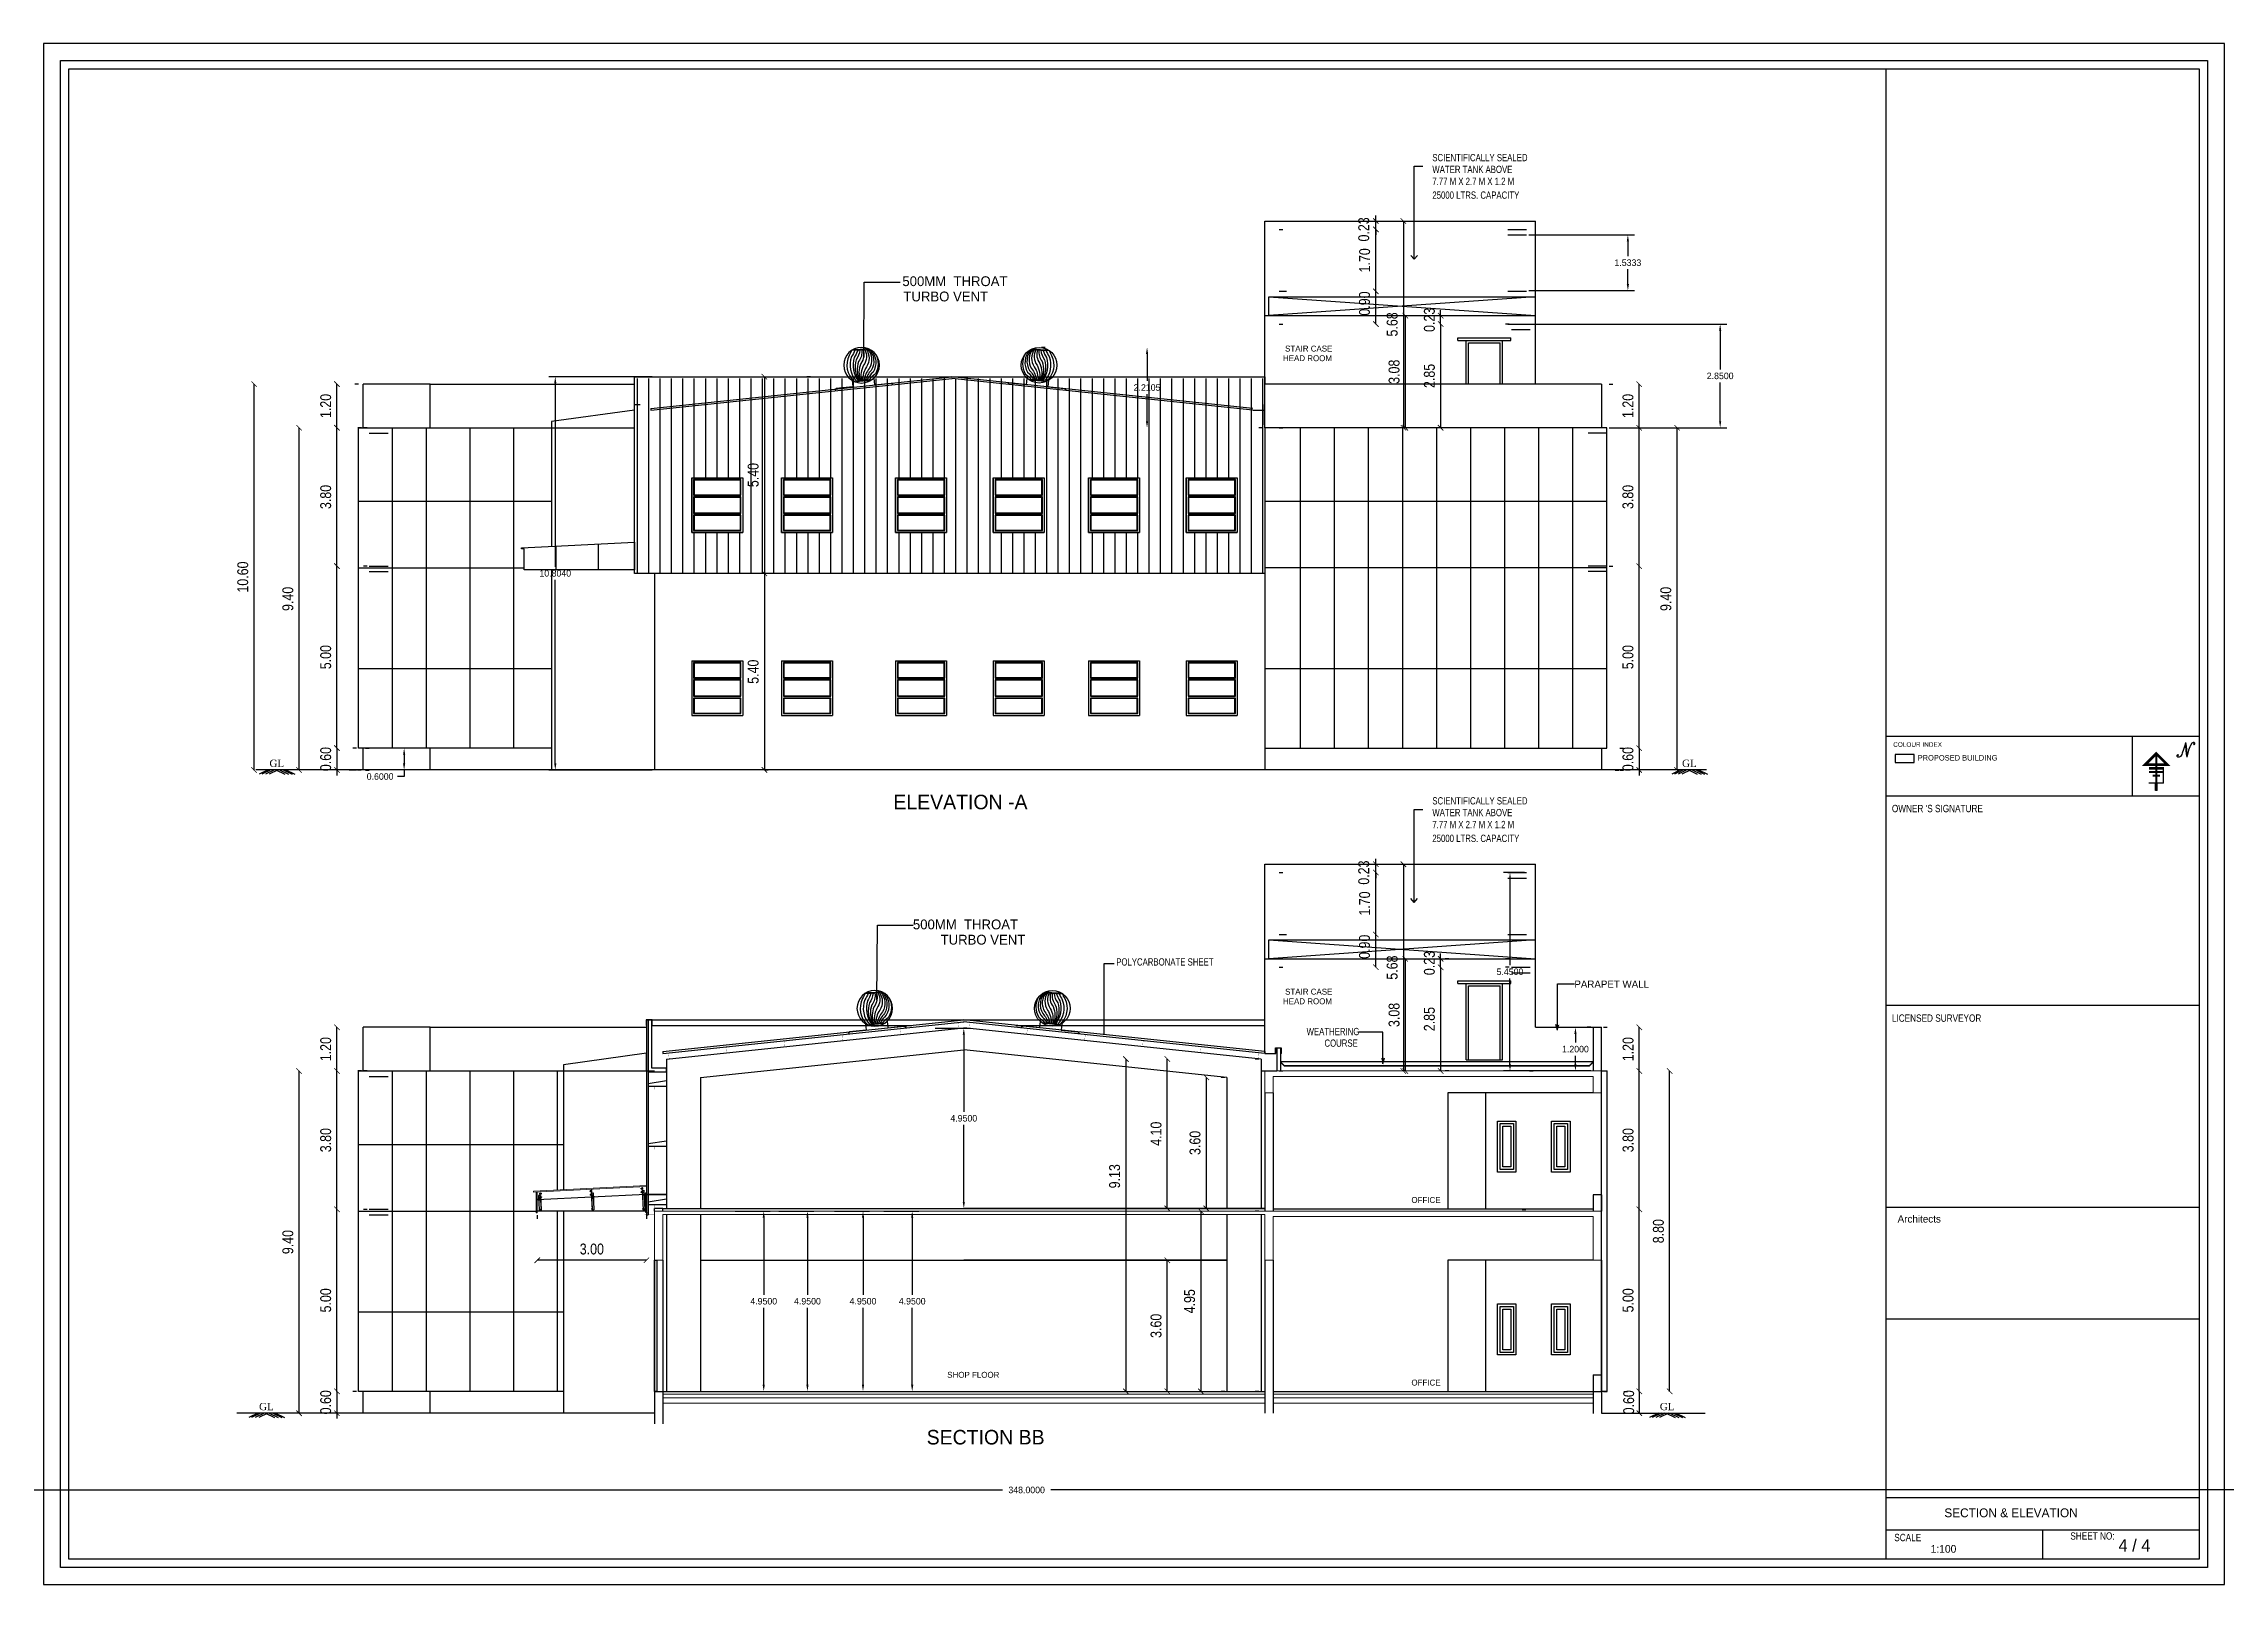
# Model space of a CAD drawing. Header units: metres. Extents: x 1422408 to 2267436, y 3843 to 80428.
# Drawn here: x 2267225.1 to 2267285.1, y 4029.9 to 4072.3 of the extents above; entities that cross this region are included whole.
import ezdxf
from ezdxf.enums import TextEntityAlignment as Align

# ---------------------------------------------------------------- set-up
doc = ezdxf.new("R2010")
doc.units = ezdxf.units.M
doc.header["$LTSCALE"] = 3.5
doc.header["$MEASUREMENT"] = 0
for name, pattern in [('CENTER', [2, 1.25, -0.25, 0.25, -0.25]), ('CENTER2', [1.125, 0.75, -0.125, 0.125, -0.125]), ('DOT2', [0.125, 0, -0.125]), ('HIDDEN', [0.375, 0.25, -0.125])]:
    doc.linetypes.add(name, pattern=pattern)
doc.layers.get('0').update_dxf_attribs({"linetype": 'CONTINUOUS'})
doc.layers.get('DEFPOINTS').update_dxf_attribs({"linetype": 'CONTINUOUS'})
for name, color, linetype in [('A-ANNO-TITLE', 7, 'CONTINUOUS'), ('BLK_1_CHIMNEY_HT', 91, 'CONTINUOUS'), ('BLK_1_FLR_0_AC_ROOM_1', 117, 'CONTINUOUS'), ('BLK_1_FLR_0_REGULAR_ROOM_1', 117, 'CONTINUOUS'), ('BLK_1_FLR_0_REGULAR_ROOM_2', 117, 'CONTINUOUS'), ('BLK_1_FLR_0_REGULAR_ROOM_3', 117, 'CONTINUOUS'), ('BLK_1_FLR_1_REGULAR_ROOM_1', 117, 'CONTINUOUS'), ('BLK_1_HT_OF_BLDG', 5, 'CONTINUOUS'), ('BLK_1_PARAPET_HT', 233, 'CONTINUOUS'), ('BLK_1_PLINTH_HEIGHT', 7, 'CONTINUOUS'), ('BLK_1_ROOF_WATER_TANK_HT', 235, 'CONTINUOUS'), ('BLK_1_STAIR_HEADROOM', 55, 'CONTINUOUS'), ('CENTER', 4, 'CENTER'), ('DIM', 41, 'CONTINUOUS'), ('DISTANCE_FROM_GOVT_BLDG', 7, 'CONTINUOUS'), ('DOOR', 8, 'CONTINUOUS'), ('DOORTEXT', 3, 'CONTINUOUS'), ('HAT', 15, 'CONTINUOUS'), ('HATCH', 15, 'CONTINUOUS'), ('HID', 4, 'HIDDEN'), ('ID', 3, 'CONTINUOUS'), ('TEXT', 4, 'CONTINUOUS'), ('TEXT1', 7, 'CONTINUOUS'), ('TITLE', 7, 'CONTINUOUS'), ('WALL', 125, 'CONTINUOUS'), ('WIN', 8, 'CONTINUOUS')]:
    doc.layers.add(name, color=color, linetype=linetype)
for name, color, linetype, lineweight in [('BLK_1_MUMTY_HT', 83, 'CONTINUOUS', 0), ('CEN', 4, 'CENTER2', 18), ('CP', 2, 'CONTINUOUS', 18), ('RCC COLUMN', 7, 'CONTINUOUS', 18), ('SHEET', 6, 'CONTINUOUS', 18), ('STEEL', 11, 'CONTINUOUS', 18)]:
    doc.layers.add(name, color=color, linetype=linetype, lineweight=lineweight)
doc.styles.add('A', font='arial.ttf', dxfattribs={"width": 0.9, "height": 7.5})
doc.styles.add('DM', font='arial.ttf', dxfattribs={"width": 0.7, "height": 200})
doc.styles.add('GD', font='romantic.ttf')
doc.styles.add('ID', font='GOTHIC.TTF', dxfattribs={"width": 0.85})
doc.styles.add('J2', font='swissel.ttf', dxfattribs={"height": 4.75})
doc.styles.add('SCRIPTC', font='scriptc_.ttf', dxfattribs={"height": 48})
doc.styles.add('USA TEXT', font='GOTHIC.TTF')
doc.dimstyles.new('1-100-ID', dxfattribs={"dimtxt": 0.3, "dimasz": 0.15, "dimexe": 0.1, "dimexo": 0.06, "dimgap": 0.15, "dimtad": 1, "dimzin": 3, "dimdsep": 46, "dimtxsty": 'ID', "dimblk": 'ARCHTICK', "dimcen": 0, "dimclrd": 252, "dimclre": 252, "dimclrt": 3, "dimadec": 0, "dimazin": 0, "dimtfac": 1, "dimtix": 1, "dimtmove": 2, "dimatfit": 3, "dimldrblk": 'OPEN90', "dimfxl": 1, "dimtolj": 1, "dimtzin": 0, "dimarcsym": 0})
doc.dimstyles.get("Standard").update_dxf_attribs({"dimtxt": 0.18, "dimasz": 0.18, "dimexe": 0.18, "dimexo": 0.0625, "dimgap": 0.09, "dimtad": 0, "dimtih": 1, "dimtoh": 1, "dimdec": 4, "dimzin": 0, "dimdsep": 46, "dimtxsty": 'STANDARD', "dimcen": 0.09, "dimadec": 0, "dimazin": 0, "dimtfac": 1, "dimtdec": 4, "dimtofl": 0, "dimtmove": 0, "dimatfit": 3, "dimfxl": 1, "dimtolj": 1, "dimtzin": 0, "dimarcsym": 0})

msp = doc.modelspace()

# ---------------------------------------------------------------- texts
at = {"color": 5, "linetype": 'Continuous', "style": 'GD'}
for p in [(2267231.34787, 4052.38895), (2267270.16161, 4052.38895), (2267231.0634, 4034.72061), (2267269.55088, 4034.72061)]:
    msp.add_text('GL', height=0.2, dxfattribs=at).set_placement(p)
at = {"style": 'SCRIPTC'}
msp.add_text('N', height=0.40384, dxfattribs=at).set_placement((2267284.00273, 4052.65557), align=Align.CENTER)
at = {"layer": 'A-ANNO-TITLE', "style": 'USA TEXT'}
for s, p in [('STAIR CASE', (2267259.25464, 4063.80006)), (' HEAD ROOM', (2267259.13492, 4063.5364)), (' HEAD ROOM', (2267259.13492, 4045.87206)), ('STAIR CASE', (2267259.25464, 4046.13573)), ('SHOP FLOOR', (2267249.97081, 4035.61055))]:
    msp.add_text(s, height=0.1634, dxfattribs=at).set_placement(p)
at = {"layer": 'A-ANNO-TITLE', "color": 205, "style": 'USA TEXT'}
for s, p in [('ELEVATION -A', (2267248.49042, 4051.22719)), ('SECTION BB', (2267249.40615, 4033.77894))]:
    msp.add_text(s, height=0.4, dxfattribs=at).set_placement(p)
at = {"layer": 'A-ANNO-TITLE', "style": 'USA TEXT'}
for p in [(2267263.12598, 4040.41374), (2267263.12598, 4035.39757)]:
    msp.add_attdef('OFFICE', text='L0-09W1', height=0.1634, dxfattribs=at).set_placement(p, align=Align.CENTER)
at = {"layer": 'DOOR', "style": 'DM', "width": 0.9}
msp.add_text('PROPOSED BUILDING', height=0.1497122, dxfattribs=at).set_placement((2267276.63565, 4052.56643))
at = {"layer": 'TEXT', "style": 'USA TEXT', "width": 0.8}
for s, p in [('WATER TANK ABOVE', (2267263.30035, 4068.70554)), ('SCIENTIFICALLY SEALED', (2267263.30035, 4069.0276)), ('25000 LTRS. CAPACITY', (2267263.30035, 4067.99749)), ('7.77 M X 2.7 M X 1.2 M', (2267263.30035, 4068.37632)), ('SCIENTIFICALLY SEALED', (2267263.30035, 4051.35926)), ('WATER TANK ABOVE', (2267263.30035, 4051.0372)), ('7.77 M X 2.7 M X 1.2 M', (2267263.30035, 4050.70798)), ('25000 LTRS. CAPACITY', (2267263.30035, 4050.32916)), ('POLYCARBONATE SHEET', (2267254.61408, 4046.93417)), ('WEATHERING', (2267259.84521, 4045.02209)), ('COURSE', (2267260.33646, 4044.70395))]:
    msp.add_text(s, height=0.2, dxfattribs=at).set_placement(p)
at = {"layer": 'TEXT', "style": 'USA TEXT'}
for s, p in [('500MM  THROAT', (2267248.73863, 4065.59802)), ('TURBO VENT', (2267248.76671, 4065.17833)), ('500MM  THROAT', (2267249.02785, 4047.92968)), ('TURBO VENT', (2267249.78828, 4047.50999))]:
    msp.add_text(s, height=0.27, dxfattribs=at).set_placement(p)
at = {"layer": 'TEXT', "insert": (2267269.25389, 4046.52386), "char_height": 0.2, "attachment_point": 3, "style": 'USA TEXT'}
msp.add_mtext('\\A1;PARAPET WALL', dxfattribs=at)
at = {"layer": 'TEXT1', "style": 'J2', "width": 0.96}
msp.add_text('SECTION & ELEVATION', height=0.2423055, dxfattribs=at).set_placement((2267277.36825, 4031.78081))
at = {"layer": 'TITLE', "color": 3, "style": 'A'}
for s, height, width, p in [('COLOUR INDEX', 0.1262008, 0.8, (2267275.96341, 4052.94247)), ("OWNER 'S SIGNATURE", 0.2019212, 0.8, (2267275.92757, 4051.14691)), ('LICENSED SURVEYOR', 0.2019212, 0.8, (2267275.92757, 4045.39015)), ('Architects', 0.201921, 0.96, (2267276.0848, 4039.87432)), ('SCALE', 0.201921, 0.8, (2267275.99291, 4031.1222)), ('SHEET NO: ', 0.201921, 0.8, (2267280.83069, 4031.16518))]:
    msp.add_text(s, height=height, dxfattribs=dict(at, width=width)).set_placement(p)
at = {"layer": 'TITLE', "color": 2, "style": 'A', "width": 0.96}
for s, height, p in [('1:100', 0.210335, (2267276.99197, 4030.80598)), ('4 / 4', 0.336535, (2267282.15299, 4030.83719))]:
    msp.add_text(s, height=height, dxfattribs=at).set_placement(p)

# ---------------------------------------------------------------- blocks, each defined once
blk = doc.blocks.new('_ArchTick')
at = {"color": 0, "linetype": 'ByBlock', "const_width": 0.15}
blk.add_lwpolyline([(-0.5, -0.5), (0.5, 0.5)], dxfattribs=at)
blk = doc.blocks.new('*D173')
at = {"layer": 'DEFPOINTS', "color": 0, "ltscale": 400}
for p in [(2267265.707, 4040.238), (2267268.987, 4040.238), (2267265.707, 4035.238)]:
    blk.add_point(p, dxfattribs=at)
at = {"layer": 'ID', "color": 252, "linetype": 'DOT2', "lineweight": -2, "ltscale": 400}
for p, q in [((2267265.767, 4040.238), (2267269.087, 4040.238)), ((2267265.767, 4035.238), (2267269.087, 4035.238))]:
    blk.add_line(p, q, dxfattribs=at)
at = {"layer": 'ID', "color": 252, "lineweight": -2, "ltscale": 400}
blk.add_line((2267268.987, 4035.238), (2267268.987, 4040.238), dxfattribs=at)
at = {"layer": 'ID', "color": 252, "lineweight": -2, "ltscale": 400, "xscale": 0.15, "yscale": 0.15, "zscale": 0.15}
for p, rotation in [((2267268.987, 4040.238), 90), ((2267268.987, 4035.238), 270)]:
    blk.add_blockref('_ArchTick', p, dxfattribs=dict(at, rotation=rotation))
at = {"layer": 'ID', "color": 3, "ltscale": 400, "insert": (2267268.68, 4037.738), "char_height": 0.3, "attachment_point": 5, "rotation": 90, "style": 'ID'}
blk.add_mtext('\\A1;5.00', dxfattribs=at)
blk = doc.blocks.new('_Open90')
at = {"color": 0, "linetype": 'ByBlock', "lineweight": -2}
for p, q in [((0, 0), (-1, 0)), ((-0.5, 0.5), (0, 0)), ((0, 0), (-0.5, -0.5))]:
    blk.add_line(p, q, dxfattribs=at)
blk = doc.blocks.new('*D174')
at = {"layer": 'DEFPOINTS', "color": 0, "ltscale": 400}
for p in [(2267265.911, 4044.038), (2267268.987, 4044.038), (2267265.707, 4040.238)]:
    blk.add_point(p, dxfattribs=at)
at = {"layer": 'ID', "color": 252, "linetype": 'DOT2', "lineweight": -2, "ltscale": 400}
for p, q in [((2267265.971, 4044.038), (2267269.087, 4044.038)), ((2267265.767, 4040.238), (2267269.087, 4040.238))]:
    blk.add_line(p, q, dxfattribs=at)
at = {"layer": 'ID', "color": 252, "lineweight": -2, "ltscale": 400}
blk.add_line((2267268.987, 4040.238), (2267268.987, 4044.038), dxfattribs=at)
at = {"layer": 'ID', "color": 252, "lineweight": -2, "ltscale": 400, "xscale": 0.15, "yscale": 0.15, "zscale": 0.15}
for p, rotation in [((2267268.987, 4044.038), 90), ((2267268.987, 4040.238), 270)]:
    blk.add_blockref('_ArchTick', p, dxfattribs=dict(at, rotation=rotation))
at = {"layer": 'ID', "color": 3, "ltscale": 400, "insert": (2267268.68, 4042.138), "char_height": 0.3, "attachment_point": 5, "rotation": 90, "style": 'ID'}
blk.add_mtext('\\A1;3.80', dxfattribs=at)
blk = doc.blocks.new('*D175')
at = {"layer": 'DEFPOINTS', "color": 0, "ltscale": 400}
for p in [(2267267.946, 4045.238), (2267268.987, 4045.238), (2267265.911, 4044.038)]:
    blk.add_point(p, dxfattribs=at)
at = {"layer": 'ID', "color": 252, "linetype": 'DOT2', "lineweight": -2, "ltscale": 400}
for p, q in [((2267268.006, 4045.238), (2267269.087, 4045.238)), ((2267265.971, 4044.038), (2267269.087, 4044.038))]:
    blk.add_line(p, q, dxfattribs=at)
at = {"layer": 'ID', "color": 252, "lineweight": -2, "ltscale": 400}
blk.add_line((2267268.987, 4044.038), (2267268.987, 4045.238), dxfattribs=at)
at = {"layer": 'ID', "color": 252, "lineweight": -2, "ltscale": 400, "xscale": 0.15, "yscale": 0.15, "zscale": 0.15}
for p, rotation in [((2267268.987, 4045.238), 90), ((2267268.987, 4044.038), 270)]:
    blk.add_blockref('_ArchTick', p, dxfattribs=dict(at, rotation=rotation))
at = {"layer": 'ID', "color": 3, "ltscale": 400, "insert": (2267268.68, 4044.638), "char_height": 0.3, "attachment_point": 5, "rotation": 90, "style": 'ID'}
blk.add_mtext('\\A1;1.20', dxfattribs=at)
blk = doc.blocks.new('*D176')
at = {"layer": 'DEFPOINTS', "color": 0, "ltscale": 400}
for p in [(2267267.946, 4044.038), (2267269.821, 4044.038), (2267267.946, 4035.238)]:
    blk.add_point(p, dxfattribs=at)
at = {"layer": 'ID', "color": 252, "linetype": 'DOT2', "lineweight": -2, "ltscale": 400}
for p, q in [((2267268.006, 4044.038), (2267269.921, 4044.038)), ((2267268.006, 4035.238), (2267269.921, 4035.238))]:
    blk.add_line(p, q, dxfattribs=at)
at = {"layer": 'ID', "color": 252, "lineweight": -2, "ltscale": 400}
blk.add_line((2267269.821, 4035.238), (2267269.821, 4044.038), dxfattribs=at)
at = {"layer": 'ID', "color": 252, "lineweight": -2, "ltscale": 400, "xscale": 0.15, "yscale": 0.15, "zscale": 0.15}
for p, rotation in [((2267269.821, 4044.038), 90), ((2267269.821, 4035.238), 270)]:
    blk.add_blockref('_ArchTick', p, dxfattribs=dict(at, rotation=rotation))
at = {"layer": 'ID', "color": 3, "ltscale": 400, "insert": (2267269.513, 4039.638), "char_height": 0.3, "attachment_point": 5, "rotation": 90, "style": 'ID'}
blk.add_mtext('\\A1;8.80', dxfattribs=at)
blk = doc.blocks.new('*D177')
at = {"layer": 'DEFPOINTS', "color": 0, "ltscale": 400}
for p in [(2267256.017, 4038.838), (2267257.359, 4038.838), (2267257.656, 4035.238)]:
    blk.add_point(p, dxfattribs=at)
at = {"layer": 'ID', "color": 252, "linetype": 'DOT2', "lineweight": -2, "ltscale": 400}
for p, q in [((2267257.299, 4038.838), (2267255.917, 4038.838)), ((2267257.596, 4035.238), (2267255.917, 4035.238))]:
    blk.add_line(p, q, dxfattribs=at)
at = {"layer": 'ID', "color": 252, "lineweight": -2, "ltscale": 400}
blk.add_line((2267256.017, 4035.238), (2267256.017, 4038.838), dxfattribs=at)
at = {"layer": 'ID', "color": 252, "lineweight": -2, "ltscale": 400, "xscale": 0.15, "yscale": 0.15, "zscale": 0.15}
for p, rotation in [((2267256.017, 4038.838), 90), ((2267256.017, 4035.238), 270)]:
    blk.add_blockref('_ArchTick', p, dxfattribs=dict(at, rotation=rotation))
at = {"layer": 'ID', "color": 3, "ltscale": 400, "insert": (2267255.71, 4037.038), "char_height": 0.3, "attachment_point": 5, "rotation": 90, "style": 'ID'}
blk.add_mtext('\\A1;3.60', dxfattribs=at)
blk = doc.blocks.new('*D178')
at = {"layer": 'DEFPOINTS', "color": 0, "ltscale": 400}
for p in [(2267256.017, 4044.367), (2267258.596, 4044.367), (2267256.017, 4040.263)]:
    blk.add_point(p, dxfattribs=at)
at = {"layer": 'ID', "color": 252, "linetype": 'DOT2', "lineweight": -2, "ltscale": 400}
for p, q in [((2267258.536, 4044.367), (2267255.917, 4044.367)), ((2267256.077, 4040.263), (2267256.117, 4040.263))]:
    blk.add_line(p, q, dxfattribs=at)
at = {"layer": 'ID', "color": 252, "lineweight": -2, "ltscale": 400}
blk.add_line((2267256.017, 4040.263), (2267256.017, 4044.367), dxfattribs=at)
at = {"layer": 'ID', "color": 252, "lineweight": -2, "ltscale": 400, "xscale": 0.15, "yscale": 0.15, "zscale": 0.15}
for p, rotation in [((2267256.017, 4044.367), 90), ((2267256.017, 4040.263), 270)]:
    blk.add_blockref('_ArchTick', p, dxfattribs=dict(at, rotation=rotation))
at = {"layer": 'ID', "color": 3, "ltscale": 400, "insert": (2267255.71, 4042.315), "char_height": 0.3, "attachment_point": 5, "rotation": 90, "style": 'ID'}
blk.add_mtext('\\A1;4.10', dxfattribs=at)
blk = doc.blocks.new('*D179')
at = {"layer": 'DEFPOINTS', "color": 0, "ltscale": 400}
for p in [(2267258.596, 4040.188), (2267256.939, 4035.238), (2267258.596, 4035.238)]:
    blk.add_point(p, dxfattribs=at)
at = {"layer": 'ID', "color": 252, "linetype": 'DOT2', "lineweight": -2, "ltscale": 400}
for p, q in [((2267258.536, 4040.188), (2267256.839, 4040.188)), ((2267258.536, 4035.238), (2267256.839, 4035.238))]:
    blk.add_line(p, q, dxfattribs=at)
at = {"layer": 'ID', "color": 252, "lineweight": -2, "ltscale": 400}
blk.add_line((2267256.939, 4040.188), (2267256.939, 4035.238), dxfattribs=at)
at = {"layer": 'ID', "color": 252, "lineweight": -2, "ltscale": 400, "xscale": 0.15, "yscale": 0.15, "zscale": 0.15}
for p, rotation in [((2267256.939, 4040.188), 90), ((2267256.939, 4035.238), 270)]:
    blk.add_blockref('_ArchTick', p, dxfattribs=dict(at, rotation=rotation))
at = {"layer": 'ID', "color": 3, "ltscale": 400, "insert": (2267256.631, 4037.713), "char_height": 0.3, "attachment_point": 5, "rotation": 90, "style": 'ID'}
blk.add_mtext('\\A1;4.95', dxfattribs=at)
blk = doc.blocks.new('TURBO')
at = {"layer": 'HID', "linetype": 'ByBlock'}
for points in [[(-439, 709, 0.260816), (-328, 184, -0.03426), (-121, 55, -0.03426)], [(-340, 844, 0.326487), (-272, 241, -0.066086), (-62, 65, -0.066086)], [(-278, 895, 0.347126), (-229, 297, -0.098797), (-19, 71, -0.098797)], [(-250, 894, 0.327886), (-187, 355, -0.129297), (17, 75, -0.129297)], [(-211, 894, 0.310922), (-121, 416, -0.156724), (54, 78, -0.156724)], [(-171, 894, 0.2866), (-55, 478, -0.178171), (86, 80, -0.178171)], [(-127, 896, 0.251458), (10, 541, -0.194416), (115, 82, -0.194416)], [(-86, 899, 0.201001), (59, 603, -0.207799), (136, 82, -0.207799)], [(-35, 904, 0.134165), (115, 667, -0.218557), (157, 83, -0.218557)], [(24, 910, 0.051706), (159, 734, -0.229241), (173, 83, -0.229241)], [(102, 927, 0.047601), (220, 778, -0.290424), (223, 82, -0.290424)], [(180, 945, 0.043008), (281, 822, -0.333679), (287, 93, -0.333679)]]:
    blk.add_lwpolyline(points, format="xyb", dxfattribs=at)
for points in [[(-260, 74), (-242, -106), (-699, -152), (-737, -196)], [(337, 134), (355, -46), (812, 0), (858, -36)]]:
    blk.add_lwpolyline(points, dxfattribs=at)
blk.add_circle((0, 490), 490, dxfattribs=at)
for centre, radius, start, end in [((-222, 2488), 1594, 267.99899, 284.70202), ((-222, 2488), 1579, 268.78447, 283.91654), ((179, -1511), 1594, 86.7474, 103.45044), ((179, -1511), 1579, 87.53289, 102.66495)]:
    blk.add_arc(centre, radius, start, end, dxfattribs=at)
blk = doc.blocks.new('*D180')
at = {"layer": 'DEFPOINTS', "color": 0, "ltscale": 400}
for p in [(2267268.503, 4035.238), (2267268.589, 4034.638), (2267268.987, 4034.638)]:
    blk.add_point(p, dxfattribs=at)
at = {"layer": 'ID', "color": 252, "linetype": 'DOT2', "lineweight": -2, "ltscale": 400}
for p, q in [((2267268.563, 4035.238), (2267269.087, 4035.238)), ((2267268.649, 4034.638), (2267269.087, 4034.638))]:
    blk.add_line(p, q, dxfattribs=at)
at = {"layer": 'ID', "color": 252, "lineweight": -2, "ltscale": 400}
blk.add_line((2267268.987, 4035.238), (2267268.987, 4034.638), dxfattribs=at)
at = {"layer": 'ID', "color": 252, "lineweight": -2, "ltscale": 400, "xscale": 0.15, "yscale": 0.15, "zscale": 0.15}
for p, rotation in [((2267268.987, 4035.238), 90), ((2267268.987, 4034.638), 270)]:
    blk.add_blockref('_ArchTick', p, dxfattribs=dict(at, rotation=rotation))
at = {"layer": 'ID', "color": 3, "ltscale": 400, "insert": (2267268.697, 4034.938), "char_height": 0.3, "attachment_point": 5, "rotation": 90, "style": 'ID'}
blk.add_mtext('\\A1;0.60', dxfattribs=at)
blk = doc.blocks.new('*D181')
at = {"layer": 'DEFPOINTS', "color": 0, "ltscale": 400}
for p in [(2267258.596, 4044.367), (2267254.879, 4035.238), (2267258.596, 4035.238)]:
    blk.add_point(p, dxfattribs=at)
at = {"layer": 'ID', "color": 252, "linetype": 'DOT2', "lineweight": -2, "ltscale": 400}
for p, q in [((2267258.536, 4044.367), (2267254.779, 4044.367)), ((2267258.536, 4035.238), (2267254.779, 4035.238))]:
    blk.add_line(p, q, dxfattribs=at)
at = {"layer": 'ID', "color": 252, "lineweight": -2, "ltscale": 400}
blk.add_line((2267254.879, 4044.367), (2267254.879, 4035.238), dxfattribs=at)
at = {"layer": 'ID', "color": 252, "lineweight": -2, "ltscale": 400, "xscale": 0.15, "yscale": 0.15, "zscale": 0.15}
for p, rotation in [((2267254.879, 4044.367), 90), ((2267254.879, 4035.238), 270)]:
    blk.add_blockref('_ArchTick', p, dxfattribs=dict(at, rotation=rotation))
at = {"layer": 'ID', "color": 3, "ltscale": 400, "insert": (2267254.571, 4041.146), "char_height": 0.3, "attachment_point": 5, "rotation": 90, "style": 'ID'}
blk.add_mtext('\\A1;9.13', dxfattribs=at)
blk = doc.blocks.new('*D182')
at = {"layer": 'DEFPOINTS', "color": 0, "ltscale": 400}
for p in [(2267238.706, 4040.138), (2267241.706, 4040.138), (2267238.706, 4038.838)]:
    blk.add_point(p, dxfattribs=at)
at = {"layer": 'ID', "color": 252, "linetype": 'DOT2', "lineweight": -2, "ltscale": 400}
for p, q in [((2267238.706, 4040.078), (2267238.706, 4038.738)), ((2267241.706, 4040.078), (2267241.706, 4038.738))]:
    blk.add_line(p, q, dxfattribs=at)
at = {"layer": 'ID', "color": 252, "lineweight": -2, "ltscale": 400}
blk.add_line((2267241.706, 4038.838), (2267238.706, 4038.838), dxfattribs=at)
at = {"layer": 'ID', "color": 252, "lineweight": -2, "ltscale": 400, "xscale": 0.15, "yscale": 0.15, "zscale": 0.15, "rotation": 180}
blk.add_blockref('_ArchTick', (2267238.706, 4038.838), dxfattribs=at)
at = {"layer": 'ID', "color": 252, "lineweight": -2, "ltscale": 400, "xscale": 0.15, "yscale": 0.15, "zscale": 0.15}
blk.add_blockref('_ArchTick', (2267241.706, 4038.838), dxfattribs=at)
at = {"layer": 'ID', "color": 3, "ltscale": 400, "insert": (2267240.206, 4039.146), "char_height": 0.3, "attachment_point": 5, "style": 'ID'}
blk.add_mtext('\\A1;3.00', dxfattribs=at)
blk = doc.blocks.new('*D183')
at = {"layer": 'DEFPOINTS', "color": 0, "ltscale": 400}
for p in [(2267233.795, 4035.238), (2267233.202, 4034.638), (2267233.795, 4034.638)]:
    blk.add_point(p, dxfattribs=at)
at = {"layer": 'ID', "color": 252, "linetype": 'DOT2', "lineweight": -2, "ltscale": 400}
for p, q in [((2267233.735, 4035.238), (2267233.102, 4035.238)), ((2267233.735, 4034.638), (2267233.102, 4034.638))]:
    blk.add_line(p, q, dxfattribs=at)
at = {"layer": 'ID', "color": 252, "lineweight": -2, "ltscale": 400}
for p, q in [((2267233.202, 4035.238), (2267233.202, 4035.388)), ((2267233.202, 4035.238), (2267233.202, 4034.638)), ((2267233.202, 4034.638), (2267233.202, 4034.488))]:
    blk.add_line(p, q, dxfattribs=at)
at = {"layer": 'ID', "color": 252, "lineweight": -2, "ltscale": 400, "xscale": 0.15, "yscale": 0.15, "zscale": 0.15}
for p, rotation in [((2267233.202, 4035.238), 270), ((2267233.202, 4034.638), 90)]:
    blk.add_blockref('_ArchTick', p, dxfattribs=dict(at, rotation=rotation))
at = {"layer": 'ID', "color": 3, "ltscale": 400, "insert": (2267232.894, 4034.938), "char_height": 0.3, "attachment_point": 5, "rotation": 90, "style": 'ID'}
blk.add_mtext('\\A1;0.60', dxfattribs=at)
blk = doc.blocks.new('*D184')
at = {"layer": 'DEFPOINTS', "color": 0, "ltscale": 400}
for p in [(2267233.202, 4040.238), (2267234.089, 4040.238), (2267233.795, 4035.238)]:
    blk.add_point(p, dxfattribs=at)
at = {"layer": 'ID', "color": 252, "linetype": 'DOT2', "lineweight": -2, "ltscale": 400}
for p, q in [((2267234.029, 4040.238), (2267233.102, 4040.238)), ((2267233.735, 4035.238), (2267233.102, 4035.238))]:
    blk.add_line(p, q, dxfattribs=at)
at = {"layer": 'ID', "color": 252, "lineweight": -2, "ltscale": 400}
blk.add_line((2267233.202, 4035.238), (2267233.202, 4040.238), dxfattribs=at)
at = {"layer": 'ID', "color": 252, "lineweight": -2, "ltscale": 400, "xscale": 0.15, "yscale": 0.15, "zscale": 0.15}
for p, rotation in [((2267233.202, 4040.238), 90), ((2267233.202, 4035.238), 270)]:
    blk.add_blockref('_ArchTick', p, dxfattribs=dict(at, rotation=rotation))
at = {"layer": 'ID', "color": 3, "ltscale": 400, "insert": (2267232.894, 4037.738), "char_height": 0.3, "attachment_point": 5, "rotation": 90, "style": 'ID'}
blk.add_mtext('\\A1;5.00', dxfattribs=at)
blk = doc.blocks.new('*D185')
at = {"layer": 'DEFPOINTS', "color": 0, "ltscale": 400}
for p in [(2267233.202, 4044.038), (2267234.089, 4044.038), (2267234.089, 4040.238)]:
    blk.add_point(p, dxfattribs=at)
at = {"layer": 'ID', "color": 252, "linetype": 'DOT2', "lineweight": -2, "ltscale": 400}
for p, q in [((2267234.029, 4044.038), (2267233.102, 4044.038)), ((2267234.029, 4040.238), (2267233.102, 4040.238))]:
    blk.add_line(p, q, dxfattribs=at)
at = {"layer": 'ID', "color": 252, "lineweight": -2, "ltscale": 400}
blk.add_line((2267233.202, 4040.238), (2267233.202, 4044.038), dxfattribs=at)
at = {"layer": 'ID', "color": 252, "lineweight": -2, "ltscale": 400, "xscale": 0.15, "yscale": 0.15, "zscale": 0.15}
for p, rotation in [((2267233.202, 4044.038), 90), ((2267233.202, 4040.238), 270)]:
    blk.add_blockref('_ArchTick', p, dxfattribs=dict(at, rotation=rotation))
at = {"layer": 'ID', "color": 3, "ltscale": 400, "insert": (2267232.894, 4042.138), "char_height": 0.3, "attachment_point": 5, "rotation": 90, "style": 'ID'}
blk.add_mtext('\\A1;3.80', dxfattribs=at)
blk = doc.blocks.new('*D186')
at = {"layer": 'DEFPOINTS', "color": 0, "ltscale": 400}
for p in [(2267233.202, 4045.238), (2267234.089, 4045.238), (2267234.089, 4044.038)]:
    blk.add_point(p, dxfattribs=at)
at = {"layer": 'ID', "color": 252, "linetype": 'DOT2', "lineweight": -2, "ltscale": 400}
for p, q in [((2267234.029, 4045.238), (2267233.102, 4045.238)), ((2267234.029, 4044.038), (2267233.102, 4044.038))]:
    blk.add_line(p, q, dxfattribs=at)
at = {"layer": 'ID', "color": 252, "lineweight": -2, "ltscale": 400}
blk.add_line((2267233.202, 4044.038), (2267233.202, 4045.238), dxfattribs=at)
at = {"layer": 'ID', "color": 252, "lineweight": -2, "ltscale": 400, "xscale": 0.15, "yscale": 0.15, "zscale": 0.15}
for p, rotation in [((2267233.202, 4045.238), 90), ((2267233.202, 4044.038), 270)]:
    blk.add_blockref('_ArchTick', p, dxfattribs=dict(at, rotation=rotation))
at = {"layer": 'ID', "color": 3, "ltscale": 400, "insert": (2267232.894, 4044.638), "char_height": 0.3, "attachment_point": 5, "rotation": 90, "style": 'ID'}
blk.add_mtext('\\A1;1.20', dxfattribs=at)
blk = doc.blocks.new('*D187')
at = {"layer": 'DEFPOINTS', "color": 0, "ltscale": 400}
for p in [(2267232.161, 4044.038), (2267233.939, 4044.038), (2267233.926, 4034.638)]:
    blk.add_point(p, dxfattribs=at)
at = {"layer": 'ID', "color": 252, "linetype": 'DOT2', "lineweight": -2, "ltscale": 400}
for p, q in [((2267233.879, 4044.038), (2267232.061, 4044.038)), ((2267233.866, 4034.638), (2267232.061, 4034.638))]:
    blk.add_line(p, q, dxfattribs=at)
at = {"layer": 'ID', "color": 252, "lineweight": -2, "ltscale": 400}
blk.add_line((2267232.161, 4034.638), (2267232.161, 4044.038), dxfattribs=at)
at = {"layer": 'ID', "color": 252, "lineweight": -2, "ltscale": 400, "xscale": 0.15, "yscale": 0.15, "zscale": 0.15}
for p, rotation in [((2267232.161, 4044.038), 90), ((2267232.161, 4034.638), 270)]:
    blk.add_blockref('_ArchTick', p, dxfattribs=dict(at, rotation=rotation))
at = {"layer": 'ID', "color": 3, "ltscale": 400, "insert": (2267231.854, 4039.338), "char_height": 0.3, "attachment_point": 5, "rotation": 90, "style": 'ID'}
blk.add_mtext('\\A1;9.40', dxfattribs=at)
blk = doc.blocks.new('*D188')
at = {"layer": 'DEFPOINTS', "color": 0, "ltscale": 400}
for p in [(2267265.475, 4046.888), (2267263.528, 4044.038), (2267265.475, 4044.038)]:
    blk.add_point(p, dxfattribs=at)
at = {"layer": 'ID', "color": 252, "linetype": 'DOT2', "lineweight": -2, "ltscale": 400}
for p, q in [((2267265.415, 4046.888), (2267263.428, 4046.888)), ((2267265.415, 4044.038), (2267263.428, 4044.038))]:
    blk.add_line(p, q, dxfattribs=at)
at = {"layer": 'ID', "color": 252, "lineweight": -2, "ltscale": 400}
blk.add_line((2267263.528, 4046.888), (2267263.528, 4044.038), dxfattribs=at)
at = {"layer": 'ID', "color": 252, "lineweight": -2, "ltscale": 400, "xscale": 0.15, "yscale": 0.15, "zscale": 0.15}
for p, rotation in [((2267263.528, 4046.888), 90), ((2267263.528, 4044.038), 270)]:
    blk.add_blockref('_ArchTick', p, dxfattribs=dict(at, rotation=rotation))
at = {"layer": 'ID', "color": 3, "ltscale": 400, "insert": (2267263.22, 4045.463), "char_height": 0.3, "attachment_point": 5, "rotation": 90, "style": 'ID'}
blk.add_mtext('\\A1;2.85', dxfattribs=at)
blk = doc.blocks.new('*D189')
at = {"layer": 'DEFPOINTS', "color": 0, "ltscale": 400}
for p in [(2267263.528, 4047.118), (2267265.475, 4047.118), (2267265.475, 4046.888)]:
    blk.add_point(p, dxfattribs=at)
at = {"layer": 'ID', "color": 252, "linetype": 'DOT2', "lineweight": -2, "ltscale": 400}
for p, q in [((2267265.415, 4047.118), (2267263.428, 4047.118)), ((2267265.415, 4046.888), (2267263.428, 4046.888))]:
    blk.add_line(p, q, dxfattribs=at)
at = {"layer": 'ID', "color": 252, "lineweight": -2, "ltscale": 400}
for p, q in [((2267263.528, 4047.118), (2267263.528, 4047.268)), ((2267263.528, 4046.888), (2267263.528, 4047.118)), ((2267263.528, 4046.888), (2267263.528, 4046.738))]:
    blk.add_line(p, q, dxfattribs=at)
at = {"layer": 'ID', "color": 252, "lineweight": -2, "ltscale": 400, "xscale": 0.15, "yscale": 0.15, "zscale": 0.15}
for p, rotation in [((2267263.528, 4047.118), 270), ((2267263.528, 4046.888), 90)]:
    blk.add_blockref('_ArchTick', p, dxfattribs=dict(at, rotation=rotation))
at = {"layer": 'ID', "color": 3, "ltscale": 400, "insert": (2267263.22, 4047.003), "char_height": 0.3, "attachment_point": 5, "rotation": 90, "style": 'ID'}
blk.add_mtext('\\A1;0.23', dxfattribs=at)
blk = doc.blocks.new('*D190')
at = {"layer": 'DEFPOINTS', "color": 0, "ltscale": 400}
for p in [(2267263.815, 4047.118), (2267262.557, 4044.038), (2267263.815, 4044.038)]:
    blk.add_point(p, dxfattribs=at)
at = {"layer": 'ID', "color": 252, "linetype": 'DOT2', "lineweight": -2, "ltscale": 400}
for p, q in [((2267263.755, 4047.118), (2267262.457, 4047.118)), ((2267263.755, 4044.038), (2267262.457, 4044.038))]:
    blk.add_line(p, q, dxfattribs=at)
at = {"layer": 'ID', "color": 252, "lineweight": -2, "ltscale": 400}
blk.add_line((2267262.557, 4047.118), (2267262.557, 4044.038), dxfattribs=at)
at = {"layer": 'ID', "color": 252, "lineweight": -2, "ltscale": 400, "xscale": 0.15, "yscale": 0.15, "zscale": 0.15}
for p, rotation in [((2267262.557, 4047.118), 90), ((2267262.557, 4044.038), 270)]:
    blk.add_blockref('_ArchTick', p, dxfattribs=dict(at, rotation=rotation))
at = {"layer": 'ID', "color": 3, "ltscale": 400, "insert": (2267262.25, 4045.578), "char_height": 0.3, "attachment_point": 5, "rotation": 90, "style": 'ID'}
blk.add_mtext('\\A1;3.08', dxfattribs=at)
blk = doc.blocks.new('*D191')
at = {"layer": 'DEFPOINTS', "color": 0, "ltscale": 400}
for p in [(2267233.795, 4052.906), (2267233.202, 4052.306), (2267233.795, 4052.306)]:
    blk.add_point(p, dxfattribs=at)
at = {"layer": 'ID', "color": 252, "linetype": 'DOT2', "lineweight": -2, "ltscale": 400}
for p, q in [((2267233.735, 4052.906), (2267233.102, 4052.906)), ((2267233.735, 4052.306), (2267233.102, 4052.306))]:
    blk.add_line(p, q, dxfattribs=at)
at = {"layer": 'ID', "color": 252, "lineweight": -2, "ltscale": 400}
for p, q in [((2267233.202, 4052.906), (2267233.202, 4053.056)), ((2267233.202, 4052.906), (2267233.202, 4052.306)), ((2267233.202, 4052.306), (2267233.202, 4052.156))]:
    blk.add_line(p, q, dxfattribs=at)
at = {"layer": 'ID', "color": 252, "lineweight": -2, "ltscale": 400, "xscale": 0.15, "yscale": 0.15, "zscale": 0.15}
for p, rotation in [((2267233.202, 4052.906), 270), ((2267233.202, 4052.306), 90)]:
    blk.add_blockref('_ArchTick', p, dxfattribs=dict(at, rotation=rotation))
at = {"layer": 'ID', "color": 3, "ltscale": 400, "insert": (2267232.894, 4052.606), "char_height": 0.3, "attachment_point": 5, "rotation": 90, "style": 'ID'}
blk.add_mtext('\\A1;0.60', dxfattribs=at)
blk = doc.blocks.new('*D192')
at = {"layer": 'DEFPOINTS', "color": 0, "ltscale": 400}
for p in [(2267233.202, 4057.906), (2267234.089, 4057.906), (2267233.795, 4052.906)]:
    blk.add_point(p, dxfattribs=at)
at = {"layer": 'ID', "color": 252, "linetype": 'DOT2', "lineweight": -2, "ltscale": 400}
for p, q in [((2267234.029, 4057.906), (2267233.102, 4057.906)), ((2267233.735, 4052.906), (2267233.102, 4052.906))]:
    blk.add_line(p, q, dxfattribs=at)
at = {"layer": 'ID', "color": 252, "lineweight": -2, "ltscale": 400}
blk.add_line((2267233.202, 4052.906), (2267233.202, 4057.906), dxfattribs=at)
at = {"layer": 'ID', "color": 252, "lineweight": -2, "ltscale": 400, "xscale": 0.15, "yscale": 0.15, "zscale": 0.15}
for p, rotation in [((2267233.202, 4057.906), 90), ((2267233.202, 4052.906), 270)]:
    blk.add_blockref('_ArchTick', p, dxfattribs=dict(at, rotation=rotation))
at = {"layer": 'ID', "color": 3, "ltscale": 400, "insert": (2267232.894, 4055.406), "char_height": 0.3, "attachment_point": 5, "rotation": 90, "style": 'ID'}
blk.add_mtext('\\A1;5.00', dxfattribs=at)
blk = doc.blocks.new('*D193')
at = {"layer": 'DEFPOINTS', "color": 0, "ltscale": 400}
for p in [(2267233.202, 4061.706), (2267234.089, 4061.706), (2267234.089, 4057.906)]:
    blk.add_point(p, dxfattribs=at)
at = {"layer": 'ID', "color": 252, "linetype": 'DOT2', "lineweight": -2, "ltscale": 400}
for p, q in [((2267234.029, 4061.706), (2267233.102, 4061.706)), ((2267234.029, 4057.906), (2267233.102, 4057.906))]:
    blk.add_line(p, q, dxfattribs=at)
at = {"layer": 'ID', "color": 252, "lineweight": -2, "ltscale": 400}
blk.add_line((2267233.202, 4057.906), (2267233.202, 4061.706), dxfattribs=at)
at = {"layer": 'ID', "color": 252, "lineweight": -2, "ltscale": 400, "xscale": 0.15, "yscale": 0.15, "zscale": 0.15}
for p, rotation in [((2267233.202, 4061.706), 90), ((2267233.202, 4057.906), 270)]:
    blk.add_blockref('_ArchTick', p, dxfattribs=dict(at, rotation=rotation))
at = {"layer": 'ID', "color": 3, "ltscale": 400, "insert": (2267232.894, 4059.806), "char_height": 0.3, "attachment_point": 5, "rotation": 90, "style": 'ID'}
blk.add_mtext('\\A1;3.80', dxfattribs=at)
blk = doc.blocks.new('*D194')
at = {"layer": 'DEFPOINTS', "color": 0, "ltscale": 400}
for p in [(2267233.202, 4062.906), (2267234.089, 4062.906), (2267234.089, 4061.706)]:
    blk.add_point(p, dxfattribs=at)
at = {"layer": 'ID', "color": 252, "linetype": 'DOT2', "lineweight": -2, "ltscale": 400}
for p, q in [((2267234.029, 4062.906), (2267233.102, 4062.906)), ((2267234.029, 4061.706), (2267233.102, 4061.706))]:
    blk.add_line(p, q, dxfattribs=at)
at = {"layer": 'ID', "color": 252, "lineweight": -2, "ltscale": 400}
blk.add_line((2267233.202, 4061.706), (2267233.202, 4062.906), dxfattribs=at)
at = {"layer": 'ID', "color": 252, "lineweight": -2, "ltscale": 400, "xscale": 0.15, "yscale": 0.15, "zscale": 0.15}
for p, rotation in [((2267233.202, 4062.906), 90), ((2267233.202, 4061.706), 270)]:
    blk.add_blockref('_ArchTick', p, dxfattribs=dict(at, rotation=rotation))
at = {"layer": 'ID', "color": 3, "ltscale": 400, "insert": (2267232.894, 4062.306), "char_height": 0.3, "attachment_point": 5, "rotation": 90, "style": 'ID'}
blk.add_mtext('\\A1;1.20', dxfattribs=at)
blk = doc.blocks.new('*D195')
at = {"layer": 'DEFPOINTS', "color": 0, "ltscale": 400}
for p in [(2267232.161, 4061.706), (2267233.939, 4061.706), (2267233.926, 4052.306)]:
    blk.add_point(p, dxfattribs=at)
at = {"layer": 'ID', "color": 252, "linetype": 'DOT2', "lineweight": -2, "ltscale": 400}
for p, q in [((2267233.879, 4061.706), (2267232.061, 4061.706)), ((2267233.866, 4052.306), (2267232.061, 4052.306))]:
    blk.add_line(p, q, dxfattribs=at)
at = {"layer": 'ID', "color": 252, "lineweight": -2, "ltscale": 400}
blk.add_line((2267232.161, 4052.306), (2267232.161, 4061.706), dxfattribs=at)
at = {"layer": 'ID', "color": 252, "lineweight": -2, "ltscale": 400, "xscale": 0.15, "yscale": 0.15, "zscale": 0.15}
for p, rotation in [((2267232.161, 4061.706), 90), ((2267232.161, 4052.306), 270)]:
    blk.add_blockref('_ArchTick', p, dxfattribs=dict(at, rotation=rotation))
at = {"layer": 'ID', "color": 3, "ltscale": 400, "insert": (2267231.854, 4057.006), "char_height": 0.3, "attachment_point": 5, "rotation": 90, "style": 'ID'}
blk.add_mtext('\\A1;9.40', dxfattribs=at)
blk = doc.blocks.new('*D196')
at = {"layer": 'DEFPOINTS', "color": 0, "ltscale": 400}
for p in [(2267259.035, 4065.456), (2267261.748, 4065.456), (2267259.035, 4064.556)]:
    blk.add_point(p, dxfattribs=at)
at = {"layer": 'ID', "color": 252, "linetype": 'DOT2', "lineweight": -2, "ltscale": 400}
for p, q in [((2267259.095, 4065.456), (2267261.848, 4065.456)), ((2267259.095, 4064.556), (2267261.848, 4064.556))]:
    blk.add_line(p, q, dxfattribs=at)
at = {"layer": 'ID', "color": 252, "lineweight": -2, "ltscale": 400}
blk.add_line((2267261.748, 4064.556), (2267261.748, 4065.456), dxfattribs=at)
at = {"layer": 'ID', "color": 252, "lineweight": -2, "ltscale": 400, "xscale": 0.15, "yscale": 0.15, "zscale": 0.15}
for p, rotation in [((2267261.748, 4065.456), 90), ((2267261.748, 4064.556), 270)]:
    blk.add_blockref('_ArchTick', p, dxfattribs=dict(at, rotation=rotation))
at = {"layer": 'ID', "color": 3, "ltscale": 400, "insert": (2267261.437, 4065.12), "char_height": 0.3, "attachment_point": 5, "rotation": 90, "style": 'ID'}
blk.add_mtext('\\A1;0.90', dxfattribs=at)
blk = doc.blocks.new('*D197')
at = {"layer": 'DEFPOINTS', "color": 0, "ltscale": 400}
for p in [(2267259.035, 4067.156), (2267261.748, 4067.156), (2267259.135, 4065.456)]:
    blk.add_point(p, dxfattribs=at)
at = {"layer": 'ID', "color": 252, "linetype": 'DOT2', "lineweight": -2, "ltscale": 400}
for p, q in [((2267259.095, 4067.156), (2267261.848, 4067.156)), ((2267259.195, 4065.456), (2267261.848, 4065.456))]:
    blk.add_line(p, q, dxfattribs=at)
at = {"layer": 'ID', "color": 252, "lineweight": -2, "ltscale": 400}
blk.add_line((2267261.748, 4065.456), (2267261.748, 4067.156), dxfattribs=at)
at = {"layer": 'ID', "color": 252, "lineweight": -2, "ltscale": 400, "xscale": 0.15, "yscale": 0.15, "zscale": 0.15}
for p, rotation in [((2267261.748, 4067.156), 90), ((2267261.748, 4065.456), 270)]:
    blk.add_blockref('_ArchTick', p, dxfattribs=dict(at, rotation=rotation))
at = {"layer": 'ID', "color": 3, "ltscale": 400, "insert": (2267261.441, 4066.306), "char_height": 0.3, "attachment_point": 5, "rotation": 90, "style": 'ID'}
blk.add_mtext('\\A1;1.70', dxfattribs=at)
blk = doc.blocks.new('*D198')
at = {"layer": 'DEFPOINTS', "color": 0, "ltscale": 400}
for p in [(2267259.035, 4067.386), (2267259.035, 4067.156), (2267261.748, 4067.386)]:
    blk.add_point(p, dxfattribs=at)
at = {"layer": 'ID', "color": 252, "lineweight": -2, "ltscale": 400}
for p, q in [((2267261.748, 4067.386), (2267261.748, 4067.536)), ((2267261.748, 4067.156), (2267261.748, 4067.386)), ((2267261.748, 4067.156), (2267261.748, 4067.006))]:
    blk.add_line(p, q, dxfattribs=at)
at = {"layer": 'ID', "color": 252, "linetype": 'DOT2', "lineweight": -2, "ltscale": 400}
for p, q in [((2267259.095, 4067.386), (2267261.848, 4067.386)), ((2267259.095, 4067.156), (2267261.848, 4067.156))]:
    blk.add_line(p, q, dxfattribs=at)
at = {"layer": 'ID', "color": 252, "lineweight": -2, "ltscale": 400, "xscale": 0.15, "yscale": 0.15, "zscale": 0.15}
for p, rotation in [((2267261.748, 4067.386), 270), ((2267261.748, 4067.156), 90)]:
    blk.add_blockref('_ArchTick', p, dxfattribs=dict(at, rotation=rotation))
at = {"layer": 'ID', "color": 3, "ltscale": 400, "insert": (2267261.417, 4067.156), "char_height": 0.3, "attachment_point": 5, "rotation": 90, "style": 'ID'}
blk.add_mtext('\\A1;0.23', dxfattribs=at)
blk = doc.blocks.new('*D199')
at = {"layer": 'DEFPOINTS', "color": 0, "ltscale": 400}
for p in [(2267259.035, 4067.386), (2267259.035, 4061.706), (2267262.505, 4061.706)]:
    blk.add_point(p, dxfattribs=at)
at = {"layer": 'ID', "color": 252, "linetype": 'DOT2', "lineweight": -2, "ltscale": 400}
for p, q in [((2267259.095, 4067.386), (2267262.605, 4067.386)), ((2267259.095, 4061.706), (2267262.605, 4061.706))]:
    blk.add_line(p, q, dxfattribs=at)
at = {"layer": 'ID', "color": 252, "lineweight": -2, "ltscale": 400}
blk.add_line((2267262.505, 4067.386), (2267262.505, 4061.706), dxfattribs=at)
at = {"layer": 'ID', "color": 252, "lineweight": -2, "ltscale": 400, "xscale": 0.15, "yscale": 0.15, "zscale": 0.15}
for p, rotation in [((2267262.505, 4067.386), 90), ((2267262.505, 4061.706), 270)]:
    blk.add_blockref('_ArchTick', p, dxfattribs=dict(at, rotation=rotation))
at = {"layer": 'ID', "color": 3, "ltscale": 400, "insert": (2267262.197, 4064.546), "char_height": 0.3, "attachment_point": 5, "rotation": 90, "style": 'ID'}
blk.add_mtext('\\A1;5.68', dxfattribs=at)
blk = doc.blocks.new('*D200')
at = {"layer": 'DEFPOINTS', "color": 0, "ltscale": 400}
for p in [(2267265.475, 4064.556), (2267263.528, 4061.706), (2267265.475, 4061.706)]:
    blk.add_point(p, dxfattribs=at)
at = {"layer": 'ID', "color": 252, "linetype": 'DOT2', "lineweight": -2, "ltscale": 400}
for p, q in [((2267265.415, 4064.556), (2267263.428, 4064.556)), ((2267265.415, 4061.706), (2267263.428, 4061.706))]:
    blk.add_line(p, q, dxfattribs=at)
at = {"layer": 'ID', "color": 252, "lineweight": -2, "ltscale": 400}
blk.add_line((2267263.528, 4064.556), (2267263.528, 4061.706), dxfattribs=at)
at = {"layer": 'ID', "color": 252, "lineweight": -2, "ltscale": 400, "xscale": 0.15, "yscale": 0.15, "zscale": 0.15}
for p, rotation in [((2267263.528, 4064.556), 90), ((2267263.528, 4061.706), 270)]:
    blk.add_blockref('_ArchTick', p, dxfattribs=dict(at, rotation=rotation))
at = {"layer": 'ID', "color": 3, "ltscale": 400, "insert": (2267263.22, 4063.131), "char_height": 0.3, "attachment_point": 5, "rotation": 90, "style": 'ID'}
blk.add_mtext('\\A1;2.85', dxfattribs=at)
blk = doc.blocks.new('*D201')
at = {"layer": 'DEFPOINTS', "color": 0, "ltscale": 400}
for p in [(2267263.528, 4064.786), (2267265.475, 4064.786), (2267265.475, 4064.556)]:
    blk.add_point(p, dxfattribs=at)
at = {"layer": 'ID', "color": 252, "linetype": 'DOT2', "lineweight": -2, "ltscale": 400}
for p, q in [((2267265.415, 4064.786), (2267263.428, 4064.786)), ((2267265.415, 4064.556), (2267263.428, 4064.556))]:
    blk.add_line(p, q, dxfattribs=at)
at = {"layer": 'ID', "color": 252, "lineweight": -2, "ltscale": 400}
for p, q in [((2267263.528, 4064.786), (2267263.528, 4064.936)), ((2267263.528, 4064.556), (2267263.528, 4064.786)), ((2267263.528, 4064.556), (2267263.528, 4064.406))]:
    blk.add_line(p, q, dxfattribs=at)
at = {"layer": 'ID', "color": 252, "lineweight": -2, "ltscale": 400, "xscale": 0.15, "yscale": 0.15, "zscale": 0.15}
for p, rotation in [((2267263.528, 4064.786), 270), ((2267263.528, 4064.556), 90)]:
    blk.add_blockref('_ArchTick', p, dxfattribs=dict(at, rotation=rotation))
at = {"layer": 'ID', "color": 3, "ltscale": 400, "insert": (2267263.22, 4064.671), "char_height": 0.3, "attachment_point": 5, "rotation": 90, "style": 'ID'}
blk.add_mtext('\\A1;0.23', dxfattribs=at)
blk = doc.blocks.new('*D202')
at = {"layer": 'DEFPOINTS', "color": 0, "ltscale": 400}
for p in [(2267263.815, 4064.786), (2267262.557, 4061.706), (2267263.815, 4061.706)]:
    blk.add_point(p, dxfattribs=at)
at = {"layer": 'ID', "color": 252, "linetype": 'DOT2', "lineweight": -2, "ltscale": 400}
for p, q in [((2267263.755, 4064.786), (2267262.457, 4064.786)), ((2267263.755, 4061.706), (2267262.457, 4061.706))]:
    blk.add_line(p, q, dxfattribs=at)
at = {"layer": 'ID', "color": 252, "lineweight": -2, "ltscale": 400}
blk.add_line((2267262.557, 4064.786), (2267262.557, 4061.706), dxfattribs=at)
at = {"layer": 'ID', "color": 252, "lineweight": -2, "ltscale": 400, "xscale": 0.15, "yscale": 0.15, "zscale": 0.15}
for p, rotation in [((2267262.557, 4064.786), 90), ((2267262.557, 4061.706), 270)]:
    blk.add_blockref('_ArchTick', p, dxfattribs=dict(at, rotation=rotation))
at = {"layer": 'ID', "color": 3, "ltscale": 400, "insert": (2267262.25, 4063.246), "char_height": 0.3, "attachment_point": 5, "rotation": 90, "style": 'ID'}
blk.add_mtext('\\A1;3.08', dxfattribs=at)
blk = doc.blocks.new('*D203')
at = {"layer": 'DEFPOINTS', "color": 0, "ltscale": 400}
for p in [(2267245.112, 4057.706), (2267244.948, 4052.306), (2267245.112, 4052.306)]:
    blk.add_point(p, dxfattribs=at)
at = {"layer": 'ID', "color": 252, "linetype": 'DOT2', "lineweight": -2, "ltscale": 400}
for p, q in [((2267245.052, 4057.706), (2267244.848, 4057.706)), ((2267245.052, 4052.306), (2267244.848, 4052.306))]:
    blk.add_line(p, q, dxfattribs=at)
at = {"layer": 'ID', "color": 252, "lineweight": -2, "ltscale": 400}
blk.add_line((2267244.948, 4057.706), (2267244.948, 4052.306), dxfattribs=at)
at = {"layer": 'ID', "color": 252, "lineweight": -2, "ltscale": 400, "xscale": 0.15, "yscale": 0.15, "zscale": 0.15}
for p, rotation in [((2267244.948, 4057.706), 90), ((2267244.948, 4052.306), 270)]:
    blk.add_blockref('_ArchTick', p, dxfattribs=dict(at, rotation=rotation))
at = {"layer": 'ID', "color": 3, "ltscale": 400, "insert": (2267244.64, 4055.006), "char_height": 0.3, "attachment_point": 5, "rotation": 90, "style": 'ID'}
blk.add_mtext('\\A1;5.40', dxfattribs=at)
blk = doc.blocks.new('*D204')
at = {"layer": 'DEFPOINTS', "color": 0, "ltscale": 400}
for p in [(2267246.276, 4063.11), (2267244.948, 4057.706), (2267246.276, 4057.706)]:
    blk.add_point(p, dxfattribs=at)
at = {"layer": 'ID', "color": 252, "linetype": 'DOT2', "lineweight": -2, "ltscale": 400}
for p, q in [((2267246.216, 4063.11), (2267244.848, 4063.11)), ((2267246.216, 4057.706), (2267244.848, 4057.706))]:
    blk.add_line(p, q, dxfattribs=at)
at = {"layer": 'ID', "color": 252, "lineweight": -2, "ltscale": 400}
blk.add_line((2267244.948, 4063.11), (2267244.948, 4057.706), dxfattribs=at)
at = {"layer": 'ID', "color": 252, "lineweight": -2, "ltscale": 400, "xscale": 0.15, "yscale": 0.15, "zscale": 0.15}
for p, rotation in [((2267244.948, 4063.11), 90), ((2267244.948, 4057.706), 270)]:
    blk.add_blockref('_ArchTick', p, dxfattribs=dict(at, rotation=rotation))
at = {"layer": 'ID', "color": 3, "ltscale": 400, "insert": (2267244.64, 4060.408), "char_height": 0.3, "attachment_point": 5, "rotation": 90, "style": 'ID'}
blk.add_mtext('\\A1;5.40', dxfattribs=at)
blk = doc.blocks.new('*D205')
at = {"layer": 'DEFPOINTS', "color": 0, "ltscale": 400}
for p in [(2267268.39, 4052.906), (2267268.39, 4052.306), (2267268.984, 4052.306)]:
    blk.add_point(p, dxfattribs=at)
at = {"layer": 'ID', "color": 252, "linetype": 'DOT2', "lineweight": -2, "ltscale": 400}
for p, q in [((2267268.45, 4052.906), (2267269.084, 4052.906)), ((2267268.45, 4052.306), (2267269.084, 4052.306))]:
    blk.add_line(p, q, dxfattribs=at)
at = {"layer": 'ID', "color": 252, "lineweight": -2, "ltscale": 400}
for p, q in [((2267268.984, 4052.906), (2267268.984, 4053.056)), ((2267268.984, 4052.906), (2267268.984, 4052.306)), ((2267268.984, 4052.306), (2267268.984, 4052.156))]:
    blk.add_line(p, q, dxfattribs=at)
at = {"layer": 'ID', "color": 252, "lineweight": -2, "ltscale": 400, "xscale": 0.15, "yscale": 0.15, "zscale": 0.15}
for p, rotation in [((2267268.984, 4052.906), 270), ((2267268.984, 4052.306), 90)]:
    blk.add_blockref('_ArchTick', p, dxfattribs=dict(at, rotation=rotation))
at = {"layer": 'ID', "color": 3, "ltscale": 400, "insert": (2267268.676, 4052.606), "char_height": 0.3, "attachment_point": 5, "rotation": 90, "style": 'ID'}
blk.add_mtext('\\A1;0.60', dxfattribs=at)
blk = doc.blocks.new('*D206')
at = {"layer": 'DEFPOINTS', "color": 0, "ltscale": 400}
for p in [(2267268.096, 4057.906), (2267268.984, 4057.906), (2267268.39, 4052.906)]:
    blk.add_point(p, dxfattribs=at)
at = {"layer": 'ID', "color": 252, "linetype": 'DOT2', "lineweight": -2, "ltscale": 400}
for p, q in [((2267268.156, 4057.906), (2267269.084, 4057.906)), ((2267268.45, 4052.906), (2267269.084, 4052.906))]:
    blk.add_line(p, q, dxfattribs=at)
at = {"layer": 'ID', "color": 252, "lineweight": -2, "ltscale": 400}
blk.add_line((2267268.984, 4052.906), (2267268.984, 4057.906), dxfattribs=at)
at = {"layer": 'ID', "color": 252, "lineweight": -2, "ltscale": 400, "xscale": 0.15, "yscale": 0.15, "zscale": 0.15}
for p, rotation in [((2267268.984, 4057.906), 90), ((2267268.984, 4052.906), 270)]:
    blk.add_blockref('_ArchTick', p, dxfattribs=dict(at, rotation=rotation))
at = {"layer": 'ID', "color": 3, "ltscale": 400, "insert": (2267268.676, 4055.406), "char_height": 0.3, "attachment_point": 5, "rotation": 90, "style": 'ID'}
blk.add_mtext('\\A1;5.00', dxfattribs=at)
blk = doc.blocks.new('*D207')
at = {"layer": 'DEFPOINTS', "color": 0, "ltscale": 400}
for p in [(2267268.096, 4061.706), (2267268.984, 4061.706), (2267268.096, 4057.906)]:
    blk.add_point(p, dxfattribs=at)
at = {"layer": 'ID', "color": 252, "linetype": 'DOT2', "lineweight": -2, "ltscale": 400}
for p, q in [((2267268.156, 4061.706), (2267269.084, 4061.706)), ((2267268.156, 4057.906), (2267269.084, 4057.906))]:
    blk.add_line(p, q, dxfattribs=at)
at = {"layer": 'ID', "color": 252, "lineweight": -2, "ltscale": 400}
blk.add_line((2267268.984, 4057.906), (2267268.984, 4061.706), dxfattribs=at)
at = {"layer": 'ID', "color": 252, "lineweight": -2, "ltscale": 400, "xscale": 0.15, "yscale": 0.15, "zscale": 0.15}
for p, rotation in [((2267268.984, 4061.706), 90), ((2267268.984, 4057.906), 270)]:
    blk.add_blockref('_ArchTick', p, dxfattribs=dict(at, rotation=rotation))
at = {"layer": 'ID', "color": 3, "ltscale": 400, "insert": (2267268.676, 4059.806), "char_height": 0.3, "attachment_point": 5, "rotation": 90, "style": 'ID'}
blk.add_mtext('\\A1;3.80', dxfattribs=at)
blk = doc.blocks.new('*D208')
at = {"layer": 'DEFPOINTS', "color": 0, "ltscale": 400}
for p in [(2267268.096, 4062.906), (2267268.984, 4062.906), (2267268.096, 4061.706)]:
    blk.add_point(p, dxfattribs=at)
at = {"layer": 'ID', "color": 252, "linetype": 'DOT2', "lineweight": -2, "ltscale": 400}
for p, q in [((2267268.156, 4062.906), (2267269.084, 4062.906)), ((2267268.156, 4061.706), (2267269.084, 4061.706))]:
    blk.add_line(p, q, dxfattribs=at)
at = {"layer": 'ID', "color": 252, "lineweight": -2, "ltscale": 400}
blk.add_line((2267268.984, 4061.706), (2267268.984, 4062.906), dxfattribs=at)
at = {"layer": 'ID', "color": 252, "lineweight": -2, "ltscale": 400, "xscale": 0.15, "yscale": 0.15, "zscale": 0.15}
for p, rotation in [((2267268.984, 4062.906), 90), ((2267268.984, 4061.706), 270)]:
    blk.add_blockref('_ArchTick', p, dxfattribs=dict(at, rotation=rotation))
at = {"layer": 'ID', "color": 3, "ltscale": 400, "insert": (2267268.676, 4062.306), "char_height": 0.3, "attachment_point": 5, "rotation": 90, "style": 'ID'}
blk.add_mtext('\\A1;1.20', dxfattribs=at)
blk = doc.blocks.new('*D209')
at = {"layer": 'DEFPOINTS', "color": 0, "ltscale": 400}
for p in [(2267268.246, 4061.706), (2267270.024, 4061.706), (2267268.26, 4052.306)]:
    blk.add_point(p, dxfattribs=at)
at = {"layer": 'ID', "color": 252, "linetype": 'DOT2', "lineweight": -2, "ltscale": 400}
for p, q in [((2267268.306, 4061.706), (2267270.124, 4061.706)), ((2267268.32, 4052.306), (2267270.124, 4052.306))]:
    blk.add_line(p, q, dxfattribs=at)
at = {"layer": 'ID', "color": 252, "lineweight": -2, "ltscale": 400}
blk.add_line((2267270.024, 4052.306), (2267270.024, 4061.706), dxfattribs=at)
at = {"layer": 'ID', "color": 252, "lineweight": -2, "ltscale": 400, "xscale": 0.15, "yscale": 0.15, "zscale": 0.15}
for p, rotation in [((2267270.024, 4061.706), 90), ((2267270.024, 4052.306), 270)]:
    blk.add_blockref('_ArchTick', p, dxfattribs=dict(at, rotation=rotation))
at = {"layer": 'ID', "color": 3, "ltscale": 400, "insert": (2267269.717, 4057.006), "char_height": 0.3, "attachment_point": 5, "rotation": 90, "style": 'ID'}
blk.add_mtext('\\A1;9.40', dxfattribs=at)
blk = doc.blocks.new('*D210')
at = {"layer": 'DEFPOINTS', "color": 0, "ltscale": 400}
for p in [(2267257.656, 4043.863), (2267257.089, 4040.263), (2267257.656, 4040.263)]:
    blk.add_point(p, dxfattribs=at)
at = {"layer": 'ID', "color": 252, "linetype": 'DOT2', "lineweight": -2, "ltscale": 400}
for p, q in [((2267257.596, 4043.863), (2267256.989, 4043.863)), ((2267257.596, 4040.263), (2267256.989, 4040.263))]:
    blk.add_line(p, q, dxfattribs=at)
at = {"layer": 'ID', "color": 252, "lineweight": -2, "ltscale": 400}
blk.add_line((2267257.089, 4043.863), (2267257.089, 4040.263), dxfattribs=at)
at = {"layer": 'ID', "color": 252, "lineweight": -2, "ltscale": 400, "xscale": 0.15, "yscale": 0.15, "zscale": 0.15}
for p, rotation in [((2267257.089, 4043.863), 90), ((2267257.089, 4040.263), 270)]:
    blk.add_blockref('_ArchTick', p, dxfattribs=dict(at, rotation=rotation))
at = {"layer": 'ID', "color": 3, "ltscale": 400, "insert": (2267256.781, 4042.063), "char_height": 0.3, "attachment_point": 5, "rotation": 90, "style": 'ID'}
blk.add_mtext('\\A1;3.60', dxfattribs=at)
blk = doc.blocks.new('*D169')
at = {"layer": 'DEFPOINTS', "color": 0, "ltscale": 400}
for p in [(2267230.924, 4062.906), (2267233.857, 4062.906), (2267233.695, 4052.306)]:
    blk.add_point(p, dxfattribs=at)
at = {"layer": 'ID', "color": 252, "linetype": 'DOT2', "lineweight": -2, "ltscale": 400}
for p, q in [((2267233.797, 4062.906), (2267230.824, 4062.906)), ((2267233.635, 4052.306), (2267230.824, 4052.306))]:
    blk.add_line(p, q, dxfattribs=at)
at = {"layer": 'ID', "color": 252, "lineweight": -2, "ltscale": 400}
blk.add_line((2267230.924, 4052.306), (2267230.924, 4062.906), dxfattribs=at)
at = {"layer": 'ID', "color": 252, "lineweight": -2, "ltscale": 400, "xscale": 0.15, "yscale": 0.15, "zscale": 0.15}
for p, rotation in [((2267230.924, 4062.906), 90), ((2267230.924, 4052.306), 270)]:
    blk.add_blockref('_ArchTick', p, dxfattribs=dict(at, rotation=rotation))
at = {"layer": 'ID', "color": 3, "ltscale": 400, "insert": (2267230.616, 4057.606), "char_height": 0.3, "attachment_point": 5, "rotation": 90, "style": 'ID'}
blk.add_mtext('\\A1;10.60', dxfattribs=at)
blk = doc.blocks.new('*D225')
at = {"layer": 'DEFPOINTS', "color": 0, "ltscale": 400}
for p in [(2267259.035, 4047.788), (2267261.748, 4047.788), (2267259.035, 4046.888)]:
    blk.add_point(p, dxfattribs=at)
at = {"layer": 'ID', "color": 252, "linetype": 'DOT2', "lineweight": -2, "ltscale": 400}
for p, q in [((2267259.095, 4047.788), (2267261.848, 4047.788)), ((2267259.095, 4046.888), (2267261.848, 4046.888))]:
    blk.add_line(p, q, dxfattribs=at)
at = {"layer": 'ID', "color": 252, "lineweight": -2, "ltscale": 400}
blk.add_line((2267261.748, 4046.888), (2267261.748, 4047.788), dxfattribs=at)
at = {"layer": 'ID', "color": 252, "lineweight": -2, "ltscale": 400, "xscale": 0.15, "yscale": 0.15, "zscale": 0.15}
for p, rotation in [((2267261.748, 4047.788), 90), ((2267261.748, 4046.888), 270)]:
    blk.add_blockref('_ArchTick', p, dxfattribs=dict(at, rotation=rotation))
at = {"layer": 'ID', "color": 3, "ltscale": 400, "insert": (2267261.437, 4047.451), "char_height": 0.3, "attachment_point": 5, "rotation": 90, "style": 'ID'}
blk.add_mtext('\\A1;0.90', dxfattribs=at)
blk = doc.blocks.new('*D226')
at = {"layer": 'DEFPOINTS', "color": 0, "ltscale": 400}
for p in [(2267259.035, 4049.488), (2267261.748, 4049.488), (2267259.135, 4047.788)]:
    blk.add_point(p, dxfattribs=at)
at = {"layer": 'ID', "color": 252, "linetype": 'DOT2', "lineweight": -2, "ltscale": 400}
for p, q in [((2267259.095, 4049.488), (2267261.848, 4049.488)), ((2267259.195, 4047.788), (2267261.848, 4047.788))]:
    blk.add_line(p, q, dxfattribs=at)
at = {"layer": 'ID', "color": 252, "lineweight": -2, "ltscale": 400}
blk.add_line((2267261.748, 4047.788), (2267261.748, 4049.488), dxfattribs=at)
at = {"layer": 'ID', "color": 252, "lineweight": -2, "ltscale": 400, "xscale": 0.15, "yscale": 0.15, "zscale": 0.15}
for p, rotation in [((2267261.748, 4049.488), 90), ((2267261.748, 4047.788), 270)]:
    blk.add_blockref('_ArchTick', p, dxfattribs=dict(at, rotation=rotation))
at = {"layer": 'ID', "color": 3, "ltscale": 400, "insert": (2267261.441, 4048.638), "char_height": 0.3, "attachment_point": 5, "rotation": 90, "style": 'ID'}
blk.add_mtext('\\A1;1.70', dxfattribs=at)
blk = doc.blocks.new('*D227')
at = {"layer": 'DEFPOINTS', "color": 0, "ltscale": 400}
for p in [(2267259.035, 4049.718), (2267259.035, 4049.488), (2267261.748, 4049.718)]:
    blk.add_point(p, dxfattribs=at)
at = {"layer": 'ID', "color": 252, "linetype": 'DOT2', "lineweight": -2, "ltscale": 400}
for p, q in [((2267259.095, 4049.718), (2267261.848, 4049.718)), ((2267259.095, 4049.488), (2267261.848, 4049.488))]:
    blk.add_line(p, q, dxfattribs=at)
at = {"layer": 'ID', "color": 252, "lineweight": -2, "ltscale": 400}
for p, q in [((2267261.748, 4049.718), (2267261.748, 4049.868)), ((2267261.748, 4049.488), (2267261.748, 4049.718)), ((2267261.748, 4049.488), (2267261.748, 4049.338))]:
    blk.add_line(p, q, dxfattribs=at)
at = {"layer": 'ID', "color": 252, "lineweight": -2, "ltscale": 400, "xscale": 0.15, "yscale": 0.15, "zscale": 0.15}
for p, rotation in [((2267261.748, 4049.718), 270), ((2267261.748, 4049.488), 90)]:
    blk.add_blockref('_ArchTick', p, dxfattribs=dict(at, rotation=rotation))
at = {"layer": 'ID', "color": 3, "ltscale": 400, "insert": (2267261.417, 4049.488), "char_height": 0.3, "attachment_point": 5, "rotation": 90, "style": 'ID'}
blk.add_mtext('\\A1;0.23', dxfattribs=at)
blk = doc.blocks.new('*D228')
at = {"layer": 'DEFPOINTS', "color": 0, "ltscale": 400}
for p in [(2267259.035, 4049.718), (2267259.035, 4044.038), (2267262.505, 4044.038)]:
    blk.add_point(p, dxfattribs=at)
at = {"layer": 'ID', "color": 252, "linetype": 'DOT2', "lineweight": -2, "ltscale": 400}
for p, q in [((2267259.095, 4049.718), (2267262.605, 4049.718)), ((2267259.095, 4044.038), (2267262.605, 4044.038))]:
    blk.add_line(p, q, dxfattribs=at)
at = {"layer": 'ID', "color": 252, "lineweight": -2, "ltscale": 400}
blk.add_line((2267262.505, 4049.718), (2267262.505, 4044.038), dxfattribs=at)
at = {"layer": 'ID', "color": 252, "lineweight": -2, "ltscale": 400, "xscale": 0.15, "yscale": 0.15, "zscale": 0.15}
for p, rotation in [((2267262.505, 4049.718), 90), ((2267262.505, 4044.038), 270)]:
    blk.add_blockref('_ArchTick', p, dxfattribs=dict(at, rotation=rotation))
at = {"layer": 'ID', "color": 3, "ltscale": 400, "insert": (2267262.197, 4046.878), "char_height": 0.3, "attachment_point": 5, "rotation": 90, "style": 'ID'}
blk.add_mtext('\\A1;5.68', dxfattribs=at)
blk = doc.blocks.new('*D323')
at = {"layer": 'BLK_1_STAIR_HEADROOM', "color": 0, "lineweight": -2}
for p, q in [((2267265.954, 4064.556), (2267271.389, 4064.556)), ((2267271.209, 4064.376), (2267271.209, 4063.311)), ((2267271.209, 4061.886), (2267271.209, 4062.951)), ((2267268.159, 4061.706), (2267271.389, 4061.706))]:
    blk.add_line(p, q, dxfattribs=at)
at = {"layer": 'BLK_1_STAIR_HEADROOM', "color": 0}
for points in [[(2267271.179, 4064.376), (2267271.239, 4064.376), (2267271.209, 4064.556)], [(2267271.179, 4061.886), (2267271.239, 4061.886), (2267271.209, 4061.706)]]:
    blk.add_solid(points, dxfattribs=at)
at = {"layer": 'DEFPOINTS', "color": 0}
for p in [(2267265.891, 4064.556), (2267271.209, 4064.556), (2267268.096, 4061.706)]:
    blk.add_point(p, dxfattribs=at)
at = {"layer": 'BLK_1_STAIR_HEADROOM', "color": 0, "insert": (2267271.209, 4063.131), "char_height": 0.18, "attachment_point": 5}
blk.add_mtext('\\A1;2.8500', dxfattribs=at)
blk = doc.blocks.new('*D324')
at = {"layer": 'BLK_1_HT_OF_BLDG', "color": 0, "lineweight": -2}
for p, q in [((2267241.863, 4063.11), (2267239.021, 4063.11)), ((2267239.201, 4062.93), (2267239.201, 4057.888)), ((2267239.201, 4052.486), (2267239.201, 4057.528)), ((2267241.863, 4052.306), (2267239.021, 4052.306))]:
    blk.add_line(p, q, dxfattribs=at)
at = {"layer": 'BLK_1_HT_OF_BLDG', "color": 0}
for points in [[(2267239.171, 4062.93), (2267239.231, 4062.93), (2267239.201, 4063.11)], [(2267239.171, 4052.486), (2267239.231, 4052.486), (2267239.201, 4052.306)]]:
    blk.add_solid(points, dxfattribs=at)
at = {"layer": 'DEFPOINTS', "color": 0}
for p in [(2267239.201, 4063.11), (2267241.926, 4063.11), (2267241.926, 4052.306)]:
    blk.add_point(p, dxfattribs=at)
at = {"layer": 'BLK_1_HT_OF_BLDG', "color": 0, "insert": (2267239.201, 4057.708), "char_height": 0.18, "attachment_point": 5}
blk.add_mtext('\\A1;10.8040', dxfattribs=at)
blk = doc.blocks.new('*D325')
at = {"layer": 'BLK_1_FLR_1_REGULAR_ROOM_1', "color": 0, "lineweight": -2}
for p, q in [((2267249.643, 4045.213), (2267250.606, 4045.213)), ((2267250.426, 4045.033), (2267250.426, 4042.918)), ((2267250.426, 4040.443), (2267250.426, 4042.558)), ((2267249.643, 4040.263), (2267250.606, 4040.263))]:
    blk.add_line(p, q, dxfattribs=at)
at = {"layer": 'BLK_1_FLR_1_REGULAR_ROOM_1', "color": 0}
for points in [[(2267250.396, 4045.033), (2267250.456, 4045.033), (2267250.426, 4045.213)], [(2267250.396, 4040.443), (2267250.456, 4040.443), (2267250.426, 4040.263)]]:
    blk.add_solid(points, dxfattribs=at)
at = {"layer": 'DEFPOINTS', "color": 0}
for p in [(2267249.581, 4045.213), (2267249.581, 4040.263), (2267250.426, 4040.263)]:
    blk.add_point(p, dxfattribs=at)
at = {"layer": 'BLK_1_FLR_1_REGULAR_ROOM_1', "color": 0, "insert": (2267250.426, 4042.738), "char_height": 0.18, "attachment_point": 5}
blk.add_mtext('\\A1;4.9500', dxfattribs=at)
blk = doc.blocks.new('*D326')
at = {"layer": 'BLK_1_FLR_0_REGULAR_ROOM_1', "color": 0, "lineweight": -2}
for p, q in [((2267244.147, 4040.188), (2267245.109, 4040.188)), ((2267244.929, 4040.008), (2267244.929, 4037.893)), ((2267244.929, 4035.418), (2267244.929, 4037.533)), ((2267244.147, 4035.238), (2267245.109, 4035.238))]:
    blk.add_line(p, q, dxfattribs=at)
at = {"layer": 'BLK_1_FLR_0_REGULAR_ROOM_1', "color": 0}
for points in [[(2267244.899, 4040.008), (2267244.959, 4040.008), (2267244.929, 4040.188)], [(2267244.899, 4035.418), (2267244.959, 4035.418), (2267244.929, 4035.238)]]:
    blk.add_solid(points, dxfattribs=at)
at = {"layer": 'DEFPOINTS', "color": 0}
for p in [(2267244.085, 4040.188), (2267244.085, 4035.238), (2267244.929, 4035.238)]:
    blk.add_point(p, dxfattribs=at)
at = {"layer": 'BLK_1_FLR_0_REGULAR_ROOM_1', "color": 0, "insert": (2267244.929, 4037.713), "char_height": 0.18, "attachment_point": 5}
blk.add_mtext('\\A1;4.9500', dxfattribs=at)
blk = doc.blocks.new('*D327')
at = {"layer": 'BLK_1_FLR_0_REGULAR_ROOM_2', "color": 0, "lineweight": -2}
for p, q in [((2267245.347, 4040.188), (2267246.31, 4040.188)), ((2267246.13, 4040.008), (2267246.13, 4037.893)), ((2267246.13, 4035.418), (2267246.13, 4037.533)), ((2267245.347, 4035.238), (2267246.31, 4035.238))]:
    blk.add_line(p, q, dxfattribs=at)
at = {"layer": 'BLK_1_FLR_0_REGULAR_ROOM_2', "color": 0}
for points in [[(2267246.1, 4040.008), (2267246.16, 4040.008), (2267246.13, 4040.188)], [(2267246.1, 4035.418), (2267246.16, 4035.418), (2267246.13, 4035.238)]]:
    blk.add_solid(points, dxfattribs=at)
at = {"layer": 'DEFPOINTS', "color": 0}
for p in [(2267245.285, 4040.188), (2267245.285, 4035.238), (2267246.13, 4035.238)]:
    blk.add_point(p, dxfattribs=at)
at = {"layer": 'BLK_1_FLR_0_REGULAR_ROOM_2', "color": 0, "insert": (2267246.13, 4037.713), "char_height": 0.18, "attachment_point": 5}
blk.add_mtext('\\A1;4.9500', dxfattribs=at)
blk = doc.blocks.new('*D329')
at = {"layer": 'BLK_1_ROOF_WATER_TANK_HT', "color": 0, "lineweight": -2}
for p, q in [((2267265.954, 4067.006), (2267268.853, 4067.006)), ((2267268.673, 4066.826), (2267268.673, 4066.42)), ((2267268.673, 4065.653), (2267268.673, 4066.06)), ((2267265.954, 4065.473), (2267268.853, 4065.473))]:
    blk.add_line(p, q, dxfattribs=at)
at = {"layer": 'BLK_1_ROOF_WATER_TANK_HT', "color": 0}
for points in [[(2267268.643, 4066.826), (2267268.703, 4066.826), (2267268.673, 4067.006)], [(2267268.643, 4065.653), (2267268.703, 4065.653), (2267268.673, 4065.473)]]:
    blk.add_solid(points, dxfattribs=at)
at = {"layer": 'DEFPOINTS', "color": 0}
for p in [(2267265.891, 4067.006), (2267268.673, 4067.006), (2267265.891, 4065.473)]:
    blk.add_point(p, dxfattribs=at)
at = {"layer": 'BLK_1_ROOF_WATER_TANK_HT', "color": 0, "insert": (2267268.673, 4066.24), "char_height": 0.18, "attachment_point": 5}
blk.add_mtext('\\A1;1.5333', dxfattribs=at)
blk = doc.blocks.new('*D330')
at = {"layer": 'BLK_1_FLR_0_REGULAR_ROOM_3', "color": 0, "lineweight": -2, "ltscale": 400}
for p, q in [((2267246.874, 4040.188), (2267247.837, 4040.188)), ((2267247.657, 4040.008), (2267247.657, 4037.893)), ((2267247.657, 4035.418), (2267247.657, 4037.533)), ((2267246.874, 4035.238), (2267247.837, 4035.238))]:
    blk.add_line(p, q, dxfattribs=at)
at = {"layer": 'BLK_1_FLR_0_REGULAR_ROOM_3', "color": 0, "ltscale": 400}
for points in [[(2267247.627, 4040.008), (2267247.687, 4040.008), (2267247.657, 4040.188)], [(2267247.627, 4035.418), (2267247.687, 4035.418), (2267247.657, 4035.238)]]:
    blk.add_solid(points, dxfattribs=at)
at = {"layer": 'DEFPOINTS', "color": 0, "ltscale": 400}
for p in [(2267246.812, 4040.188), (2267246.812, 4035.238), (2267247.657, 4035.238)]:
    blk.add_point(p, dxfattribs=at)
at = {"layer": 'BLK_1_FLR_0_REGULAR_ROOM_3', "color": 0, "ltscale": 400, "insert": (2267247.657, 4037.713), "char_height": 0.18, "attachment_point": 5}
blk.add_mtext('\\A1;4.9500', dxfattribs=at)
blk = doc.blocks.new('*D331')
at = {"layer": 'BLK_1_FLR_0_AC_ROOM_1', "color": 0, "lineweight": -2}
for p, q in [((2267248.226, 4040.188), (2267249.188, 4040.188)), ((2267249.008, 4040.008), (2267249.008, 4037.893)), ((2267249.008, 4035.418), (2267249.008, 4037.533)), ((2267248.226, 4035.238), (2267249.188, 4035.238))]:
    blk.add_line(p, q, dxfattribs=at)
at = {"layer": 'BLK_1_FLR_0_AC_ROOM_1', "color": 0}
for points in [[(2267248.978, 4040.008), (2267249.038, 4040.008), (2267249.008, 4040.188)], [(2267248.978, 4035.418), (2267249.038, 4035.418), (2267249.008, 4035.238)]]:
    blk.add_solid(points, dxfattribs=at)
at = {"layer": 'DEFPOINTS', "color": 0}
for p in [(2267248.164, 4040.188), (2267248.164, 4035.238), (2267249.008, 4035.238)]:
    blk.add_point(p, dxfattribs=at)
at = {"layer": 'BLK_1_FLR_0_AC_ROOM_1', "color": 0, "insert": (2267249.008, 4037.713), "char_height": 0.18, "attachment_point": 5}
blk.add_mtext('\\A1;4.9500', dxfattribs=at)
blk = doc.blocks.new('*D349')
at = {"layer": 'BLK_1_PLINTH_HEIGHT', "color": 0, "linetype": 'DOT2', "lineweight": -2, "ltscale": 400}
for p, q in [((2267233.988, 4052.906), (2267235.228, 4052.906)), ((2267233.988, 4052.306), (2267235.228, 4052.306))]:
    blk.add_line(p, q, dxfattribs=at)
at = {"layer": 'BLK_1_PLINTH_HEIGHT', "color": 0, "lineweight": -2, "ltscale": 400}
for p, q in [((2267235.048, 4052.726), (2267235.048, 4052.486)), ((2267235.048, 4052.126), (2267234.868, 4052.126)), ((2267235.048, 4052.306), (2267235.048, 4052.126))]:
    blk.add_line(p, q, dxfattribs=at)
at = {"layer": 'BLK_1_PLINTH_HEIGHT', "color": 0, "ltscale": 400}
for points in [[(2267235.018, 4052.726), (2267235.078, 4052.726), (2267235.048, 4052.906)], [(2267235.018, 4052.486), (2267235.078, 4052.486), (2267235.048, 4052.306)]]:
    blk.add_solid(points, dxfattribs=at)
at = {"layer": 'DEFPOINTS', "color": 0, "ltscale": 400}
for p in [(2267233.926, 4052.906), (2267233.926, 4052.306), (2267235.048, 4052.306)]:
    blk.add_point(p, dxfattribs=at)
at = {"layer": 'BLK_1_PLINTH_HEIGHT', "color": 0, "ltscale": 400, "insert": (2267234.388, 4052.126), "char_height": 0.18, "attachment_point": 5}
blk.add_mtext('\\A1;0.6000', dxfattribs=at)
blk = doc.blocks.new('*D355')
at = {"layer": 'BLK_1_PARAPET_HT', "color": 0, "linetype": 'DOT2', "lineweight": -2, "ltscale": 400}
for p, q in [((2267267.654, 4045.238), (2267267.052, 4045.238)), ((2267267.654, 4044.038), (2267267.052, 4044.038))]:
    blk.add_line(p, q, dxfattribs=at)
at = {"layer": 'BLK_1_PARAPET_HT', "color": 0, "lineweight": -2, "ltscale": 400}
for p, q in [((2267267.232, 4045.058), (2267267.232, 4044.818)), ((2267267.232, 4044.218), (2267267.232, 4044.458))]:
    blk.add_line(p, q, dxfattribs=at)
at = {"layer": 'BLK_1_PARAPET_HT', "color": 0, "ltscale": 400}
for points in [[(2267267.202, 4045.058), (2267267.262, 4045.058), (2267267.232, 4045.238)], [(2267267.202, 4044.218), (2267267.262, 4044.218), (2267267.232, 4044.038)]]:
    blk.add_solid(points, dxfattribs=at)
at = {"layer": 'DEFPOINTS', "color": 0, "ltscale": 400}
for p in [(2267267.232, 4045.238), (2267267.716, 4045.238), (2267267.716, 4044.038)]:
    blk.add_point(p, dxfattribs=at)
at = {"layer": 'BLK_1_PARAPET_HT', "color": 0, "ltscale": 400, "insert": (2267267.232, 4044.638), "char_height": 0.18, "attachment_point": 5}
blk.add_mtext('\\A1;1.2000', dxfattribs=at)
blk = doc.blocks.new('*D356')
at = {"layer": 'BLK_1_CHIMNEY_HT', "color": 0, "linetype": 'DOT2', "lineweight": -2, "ltscale": 400}
for p, q in [((2267252.558, 4063.917), (2267255.641, 4063.917)), ((2267258.633, 4061.706), (2267255.281, 4061.706))]:
    blk.add_line(p, q, dxfattribs=at)
at = {"layer": 'BLK_1_CHIMNEY_HT', "color": 0, "lineweight": -2, "ltscale": 400}
for p, q in [((2267255.461, 4063.737), (2267255.461, 4062.992)), ((2267255.461, 4061.886), (2267255.461, 4062.632))]:
    blk.add_line(p, q, dxfattribs=at)
at = {"layer": 'BLK_1_CHIMNEY_HT', "color": 0, "ltscale": 400}
for points in [[(2267255.431, 4063.737), (2267255.491, 4063.737), (2267255.461, 4063.917)], [(2267255.431, 4061.886), (2267255.491, 4061.886), (2267255.461, 4061.706)]]:
    blk.add_solid(points, dxfattribs=at)
at = {"layer": 'DEFPOINTS', "color": 0, "ltscale": 400}
for p in [(2267252.496, 4063.917), (2267255.461, 4061.706), (2267258.696, 4061.706)]:
    blk.add_point(p, dxfattribs=at)
at = {"layer": 'BLK_1_CHIMNEY_HT', "color": 0, "ltscale": 400, "insert": (2267255.461, 4062.812), "char_height": 0.18, "attachment_point": 5}
blk.add_mtext('\\A1;2.2105', dxfattribs=at)
blk = doc.blocks.new('*D357')
at = {"layer": 'BLK_1_MUMTY_HT', "color": 0, "lineweight": -2}
for p, q in [((2267265.829, 4049.488), (2267265.254, 4049.488)), ((2267265.434, 4049.308), (2267265.434, 4046.943)), ((2267265.434, 4044.218), (2267265.434, 4046.583)), ((2267267.654, 4044.038), (2267265.254, 4044.038))]:
    blk.add_line(p, q, dxfattribs=at)
at = {"layer": 'BLK_1_MUMTY_HT', "color": 0}
for points in [[(2267265.404, 4049.308), (2267265.464, 4049.308), (2267265.434, 4049.488)], [(2267265.404, 4044.218), (2267265.464, 4044.218), (2267265.434, 4044.038)]]:
    blk.add_solid(points, dxfattribs=at)
at = {"layer": 'DEFPOINTS', "color": 0}
for p in [(2267265.434, 4049.488), (2267265.891, 4049.488), (2267267.716, 4044.038)]:
    blk.add_point(p, dxfattribs=at)
at = {"layer": 'BLK_1_MUMTY_HT', "color": 0, "insert": (2267265.434, 4046.763), "char_height": 0.18, "attachment_point": 5}
blk.add_mtext('\\A1;5.4500', dxfattribs=at)
blk = doc.blocks.new('*D348')
at = {"layer": 'DEFPOINTS', "color": 0}
for p in [(2267426.153, 4034.529), (2267078.153, 4032.529), (2267426.153, 4032.529)]:
    blk.add_point(p, dxfattribs=at)
at = {"layer": 'DISTANCE_FROM_GOVT_BLDG', "color": 0, "lineweight": -2}
for p, q in [((2267426.153, 4034.466), (2267426.153, 4032.349)), ((2267078.153, 4032.591), (2267078.153, 4032.709)), ((2267078.333, 4032.529), (2267251.493, 4032.529)), ((2267425.973, 4032.529), (2267252.813, 4032.529))]:
    blk.add_line(p, q, dxfattribs=at)
at = {"layer": 'DISTANCE_FROM_GOVT_BLDG', "color": 0}
for points in [[(2267078.333, 4032.559), (2267078.333, 4032.499), (2267078.153, 4032.529)], [(2267425.973, 4032.559), (2267425.973, 4032.499), (2267426.153, 4032.529)]]:
    blk.add_solid(points, dxfattribs=at)
at = {"layer": 'DISTANCE_FROM_GOVT_BLDG', "color": 0, "insert": (2267252.153, 4032.529), "char_height": 0.18, "attachment_point": 5}
blk.add_mtext('\\A1;348.0000', dxfattribs=at)

# ---------------------------------------------------------------- dimensions: what is measured, and where the dimension line sits
at = {"layer": 'BLK_1_CHIMNEY_HT', "ltscale": 400}
dim = msp.add_linear_dim(base=(2267255.46106, 4061.70641), p1=(2267252.49592, 4063.91692), p2=(2267258.69573, 4061.70641), angle=90, dimstyle='STANDARD', override={"dimfxl": 0}, dxfattribs=at)
dim.commit()
dim.dimension.update_dxf_attribs({"geometry": '*D356', "text_midpoint": (2267255.46106, 4062.81166)})
at = {"layer": 'BLK_1_FLR_0_AC_ROOM_1', "color": 4}
dim = msp.add_linear_dim(base=(2267249.00849, 4035.23808), p1=(2267248.16352, 4040.18808), p2=(2267248.16352, 4035.23808), angle=90, dimstyle='STANDARD', dxfattribs=at)
dim.commit()
dim.dimension.update_dxf_attribs({"geometry": '*D331', "text_midpoint": (2267249.00849, 4037.71308)})
at = {"layer": 'BLK_1_FLR_0_REGULAR_ROOM_1', "color": 4}
dim = msp.add_linear_dim(base=(2267244.9295, 4035.23808), p1=(2267244.08453, 4040.18808), p2=(2267244.08453, 4035.23808), angle=90, dimstyle='STANDARD', dxfattribs=at)
dim.commit()
dim.dimension.update_dxf_attribs({"geometry": '*D326', "text_midpoint": (2267244.9295, 4037.71308)})
at = {"layer": 'BLK_1_FLR_0_REGULAR_ROOM_2', "color": 4}
dim = msp.add_linear_dim(base=(2267246.12974, 4035.23808), p1=(2267245.28477, 4040.18808), p2=(2267245.28477, 4035.23808), angle=90, dimstyle='STANDARD', dxfattribs=at)
dim.commit()
dim.dimension.update_dxf_attribs({"geometry": '*D327', "text_midpoint": (2267246.12974, 4037.71308)})
at = {"layer": 'BLK_1_FLR_0_REGULAR_ROOM_3', "color": 4, "ltscale": 400}
dim = msp.add_linear_dim(base=(2267247.65659, 4035.23808), p1=(2267246.81162, 4040.18808), p2=(2267246.81162, 4035.23808), angle=90, dimstyle='STANDARD', dxfattribs=at)
dim.commit()
dim.dimension.update_dxf_attribs({"geometry": '*D330', "text_midpoint": (2267247.65659, 4037.71308)})
at = {"layer": 'BLK_1_FLR_1_REGULAR_ROOM_1', "color": 4}
dim = msp.add_linear_dim(base=(2267250.42573, 4040.26308), p1=(2267249.58076, 4045.21308), p2=(2267249.58076, 4040.26308), angle=90, dimstyle='STANDARD', dxfattribs=at)
dim.commit()
dim.dimension.update_dxf_attribs({"geometry": '*D325', "text_midpoint": (2267250.42573, 4042.73808)})
at = {"layer": 'BLK_1_HT_OF_BLDG'}
dim = msp.add_linear_dim(base=(2267239.20076, 4063.11041), p1=(2267241.92573, 4052.30641), p2=(2267241.92573, 4063.11041), angle=90, dimstyle='STANDARD', override={"dimscale": 1}, dxfattribs=at)
dim.commit()
dim.dimension.update_dxf_attribs({"geometry": '*D324', "text_midpoint": (2267239.20076, 4057.70841)})
at = {"layer": 'BLK_1_MUMTY_HT'}
dim = msp.add_linear_dim(base=(2267265.43446, 4049.48808), p1=(2267267.71637, 4044.03808), p2=(2267265.89143, 4049.48808), angle=90, dimstyle='STANDARD', override={"dimscale": 1}, dxfattribs=at)
dim.commit()
dim.dimension.update_dxf_attribs({"geometry": '*D357', "text_midpoint": (2267265.43446, 4046.76308)})
at = {"layer": 'BLK_1_PARAPET_HT', "ltscale": 400}
dim = msp.add_linear_dim(base=(2267267.23182, 4045.23808), p1=(2267267.71637, 4044.03808), p2=(2267267.71637, 4045.23808), angle=90, dimstyle='STANDARD', override={"dimfxl": 0}, dxfattribs=at)
dim.commit()
dim.dimension.update_dxf_attribs({"geometry": '*D355', "text_midpoint": (2267267.23182, 4044.63808)})
at = {"layer": 'BLK_1_PLINTH_HEIGHT', "ltscale": 400}
dim = msp.add_linear_dim(base=(2267235.04826, 4052.30641), p1=(2267233.92573, 4052.90641), p2=(2267233.92573, 4052.30641), angle=90, dimstyle='STANDARD', override={"dimfxl": 0}, dxfattribs=at)
dim.commit()
dim.dimension.update_dxf_attribs({"geometry": '*D349', "text_midpoint": (2267234.38826, 4052.12641)})
at = {"layer": 'BLK_1_ROOF_WATER_TANK_HT'}
dim = msp.add_linear_dim(base=(2267268.67263, 4067.00641), p1=(2267265.89143, 4065.47308), p2=(2267265.89143, 4067.00641), angle=90, dimstyle='STANDARD', override={"dimscale": 1}, dxfattribs=at)
dim.commit()
dim.dimension.update_dxf_attribs({"geometry": '*D329', "text_midpoint": (2267268.67263, 4066.23975)})
at = {"layer": 'BLK_1_STAIR_HEADROOM', "color": 1}
dim = msp.add_linear_dim(base=(2267271.20926, 4064.55641), p1=(2267268.09637, 4061.70641), p2=(2267265.89143, 4064.55641), angle=90, dimstyle='STANDARD', override={"dimscale": 1, "dimfxl": 0}, dxfattribs=at)
dim.commit()
dim.dimension.update_dxf_attribs({"geometry": '*D323', "text_midpoint": (2267271.20926, 4063.13141)})
at = {"layer": 'DISTANCE_FROM_GOVT_BLDG'}
dim = msp.add_linear_dim(base=(2267426.15322, 4032.5288), p1=(2267078.15322, 4032.5288), p2=(2267426.15322, 4034.5288), dimstyle='STANDARD', override={"dimscale": 1}, dxfattribs=at)
dim.commit()
dim.dimension.update_dxf_attribs({"geometry": '*D348', "text_midpoint": (2267252.15322, 4032.5288)})
at = {"layer": 'ID', "ltscale": 400}
for base, p1, p2, picture, middle in [((2267261.74832, 4067.38641), (2267259.0348, 4067.15641), (2267259.0348, 4067.38641), '*D198', (2267261.41698, 4067.15641)), ((2267261.74832, 4065.45641), (2267259.0348, 4064.55641), (2267259.0348, 4065.45641), '*D196', (2267261.4366, 4065.11972)), ((2267261.74832, 4049.71808), (2267259.0348, 4049.48808), (2267259.0348, 4049.71808), '*D227', (2267261.41698, 4049.48808)), ((2267261.74832, 4047.78808), (2267259.0348, 4046.88808), (2267259.0348, 4047.78808), '*D225', (2267261.4366, 4047.45139)), ((2267254.87863, 4035.23808), (2267258.59573, 4044.36719), (2267258.59573, 4035.23808), '*D181', (2267254.57109, 4041.14593)), ((2267268.9872, 4034.63808), (2267268.50347, 4035.23808), (2267268.5892, 4034.63808), '*D180', (2267268.69681, 4034.93808))]:
    dim = msp.add_linear_dim(base=base, p1=p1, p2=p2, angle=90, dimstyle='1-100-ID', dxfattribs=at)
    dim.commit()
    dim.dimension.update_dxf_attribs({"geometry": picture, "text_midpoint": middle, "dimtype": 160})
for base, p1, p2, angle, picture, middle in [((2267262.50468, 4061.70641), (2267259.0348, 4067.38641), (2267259.0348, 4061.70641), 90, '*D199', (2267262.19713, 4064.54641)), ((2267261.74832, 4067.15641), (2267259.1348, 4065.45641), (2267259.0348, 4067.15641), 90, '*D197', (2267261.44078, 4066.30641)), ((2267263.52795, 4064.78641), (2267265.47501, 4064.55641), (2267265.47501, 4064.78641), 90, '*D201', (2267263.2204, 4064.67141)), ((2267262.55728, 4061.70641), (2267263.81453, 4064.78641), (2267263.81453, 4061.70641), 90, '*D202', (2267262.24973, 4063.24641)), ((2267263.52795, 4061.70641), (2267265.47501, 4064.55641), (2267265.47501, 4061.70641), 90, '*D200', (2267263.2204, 4063.13141)), ((2267230.92386, 4062.90641), (2267233.69508, 4052.30641), (2267233.85721, 4062.90641), 90, '*D169', (2267230.61632, 4057.60641)), ((2267233.20199, 4062.90641), (2267234.08913, 4061.70641), (2267234.08913, 4062.90641), 90, '*D194', (2267232.89444, 4062.30641)), ((2267244.94802, 4057.70641), (2267246.27641, 4063.11041), (2267246.27641, 4057.70641), 90, '*D204', (2267244.64047, 4060.40841)), ((2267268.9835, 4062.90641), (2267268.09637, 4061.70641), (2267268.09637, 4062.90641), 90, '*D208', (2267268.67596, 4062.30641)), ((2267232.16119, 4061.70641), (2267233.92573, 4052.30641), (2267233.93913, 4061.70641), 90, '*D195', (2267231.85364, 4057.00641)), ((2267233.20199, 4061.70641), (2267234.08913, 4057.90641), (2267234.08913, 4061.70641), 90, '*D193', (2267232.89444, 4059.80641)), ((2267268.9835, 4061.70641), (2267268.09637, 4057.90641), (2267268.09637, 4061.70641), 90, '*D207', (2267268.67596, 4059.80641)), ((2267270.02431, 4061.70641), (2267268.25976, 4052.30641), (2267268.24637, 4061.70641), 90, '*D209', (2267269.71676, 4057.00641)), ((2267233.20199, 4057.90641), (2267233.79508, 4052.90641), (2267234.08913, 4057.90641), 90, '*D192', (2267232.89444, 4055.40641)), ((2267268.9835, 4057.90641), (2267268.39041, 4052.90641), (2267268.09637, 4057.90641), 90, '*D206', (2267268.67596, 4055.40641)), ((2267244.94802, 4052.30641), (2267245.11185, 4057.70641), (2267245.11185, 4052.30641), 90, '*D203', (2267244.64047, 4055.00641)), ((2267233.20199, 4052.30641), (2267233.79508, 4052.90641), (2267233.79508, 4052.30641), 90, '*D191', (2267232.89444, 4052.60641)), ((2267268.9835, 4052.30641), (2267268.39041, 4052.90641), (2267268.39041, 4052.30641), 90, '*D205', (2267268.67596, 4052.60641)), ((2267262.50468, 4044.03808), (2267259.0348, 4049.71808), (2267259.0348, 4044.03808), 90, '*D228', (2267262.19713, 4046.87808)), ((2267261.74832, 4049.48808), (2267259.1348, 4047.78808), (2267259.0348, 4049.48808), 90, '*D226', (2267261.44078, 4048.63808)), ((2267262.55728, 4044.03808), (2267263.81453, 4047.11808), (2267263.81453, 4044.03808), 90, '*D190', (2267262.24973, 4045.57808)), ((2267263.52795, 4047.11808), (2267265.47501, 4046.88808), (2267265.47501, 4047.11808), 90, '*D189', (2267263.2204, 4047.00308)), ((2267263.52795, 4044.03808), (2267265.47501, 4046.88808), (2267265.47501, 4044.03808), 90, '*D188', (2267263.2204, 4045.46308)), ((2267233.20199, 4045.23808), (2267234.08913, 4044.03808), (2267234.08913, 4045.23808), 90, '*D186', (2267232.89444, 4044.63808)), ((2267268.9872, 4045.23808), (2267265.91123, 4044.03808), (2267267.94637, 4045.23808), 90, '*D175', (2267268.67966, 4044.63808)), ((2267232.16119, 4044.03808), (2267233.92573, 4034.63808), (2267233.93913, 4044.03808), 90, '*D187', (2267231.85364, 4039.33808)), ((2267233.20199, 4044.03808), (2267234.08913, 4040.23808), (2267234.08913, 4044.03808), 90, '*D185', (2267232.89444, 4042.13808)), ((2267256.01729, 4044.36719), (2267256.01729, 4040.26308), (2267258.59573, 4044.36719), 90, '*D178', (2267255.70974, 4042.31513)), ((2267268.9872, 4044.03808), (2267265.70723, 4040.23808), (2267265.91123, 4044.03808), 90, '*D174', (2267268.67966, 4042.13808)), ((2267269.82069, 4044.03808), (2267267.94637, 4035.23808), (2267267.94637, 4044.03808), 90, '*D176', (2267269.51315, 4039.63808)), ((2267257.08857, 4040.26308), (2267257.65573, 4043.86268), (2267257.65573, 4040.26308), 90, '*D210', (2267256.78102, 4042.06288)), ((2267233.20199, 4040.23808), (2267233.79508, 4035.23808), (2267234.08913, 4040.23808), 90, '*D184', (2267232.89444, 4037.73808)), ((2267238.70573, 4038.83808), (2267241.70573, 4040.13808), (2267238.70573, 4040.13808), 180, '*D182', (2267240.20573, 4039.14562)), ((2267256.93892, 4035.23808), (2267258.59573, 4040.18808), (2267258.59573, 4035.23808), 90, '*D179', (2267256.63137, 4037.71308)), ((2267268.9872, 4040.23808), (2267265.70723, 4035.23808), (2267265.70723, 4040.23808), 90, '*D173', (2267268.67966, 4037.73808)), ((2267256.01729, 4038.83808), (2267257.65573, 4035.23808), (2267257.35878, 4038.83808), 90, '*D177', (2267255.70974, 4037.03808)), ((2267233.20199, 4034.63808), (2267233.79508, 4035.23808), (2267233.79508, 4034.63808), 90, '*D183', (2267232.89444, 4034.93808))]:
    dim = msp.add_linear_dim(base=base, p1=p1, p2=p2, angle=angle, dimstyle='1-100-ID', dxfattribs=at)
    dim.commit()
    dim.dimension.update_dxf_attribs({"geometry": picture, "text_midpoint": middle})

# ---------------------------------------------------------------- hatches: boundary and pattern name
at = {"layer": 'DIM'}
for points in [[(2267266.74376, 4045.29433), (2267266.69431, 4045.31892), (2267266.74376, 4045.15724), (2267266.79321, 4045.31892)], [(2267261.94065, 4044.37334), (2267261.9901, 4044.39792), (2267261.94065, 4044.23625), (2267261.8912, 4044.39792)]]:
    msp.add_hatch(color=256, dxfattribs=at).paths.add_polyline_path(points)
at = {"layer": 'HATCH'}
h = msp.add_hatch(dxfattribs=at)
h.set_pattern_fill('ANSI31', color=256, scale=2.5, angle=45, style=0)
h.set_pattern_definition([(90, (2265721.77104, 3921.26255), (-0.3125, 1e-16), [])])
h.paths.add_polyline_path([(2267256.53882, 4060.33141), (2267257.93882, 4060.33141), (2267257.93882, 4058.83141), (2267256.53882, 4058.83141)], flags=16)
h.paths.add_polyline_path([(2267253.85541, 4060.33141), (2267255.25541, 4060.33141), (2267255.25541, 4058.83141), (2267253.85541, 4058.83141)], flags=16)
h.paths.add_polyline_path([(2267251.23513, 4060.33141), (2267252.63513, 4060.33141), (2267252.63513, 4058.83141), (2267251.23513, 4058.83141)], flags=16)
h.paths.add_polyline_path([(2267248.55171, 4060.33141), (2267249.95171, 4060.33141), (2267249.95171, 4058.83141), (2267248.55171, 4058.83141)], flags=16)
h.paths.add_polyline_path([(2267245.41845, 4060.33141), (2267246.81845, 4060.33141), (2267246.81845, 4058.83141), (2267245.41845, 4058.83141)], flags=16)
h.paths.add_polyline_path([(2267242.95275, 4060.33141), (2267244.35275, 4060.33141), (2267244.35275, 4058.83141), (2267242.95275, 4058.83141)], flags=16)
h.paths.add_polyline_path([(2267258.69573, 4057.70641), (2267258.69573, 4063.05641), (2267241.37573, 4063.05641), (2267241.37573, 4057.70641)])

# ---------------------------------------------------------------- linework, layer by layer
for p, q in [((2267282.88965, 4052.45254), (2267283.19254, 4052.75542)), ((2267283.19254, 4052.75542), (2267283.49542, 4052.45254)), ((2267282.88965, 4052.45254), (2267283.19254, 4052.45254)), ((2267283.49542, 4052.45254), (2267282.88965, 4052.45254)), ((2267283.19254, 4052.45254), (2267283.19254, 4051.74582))]:
    msp.add_line(p, q)
at = {"color": 1}
for p, q in [((2267283.39446, 4051.94774), (2267282.99061, 4051.94774)), ((2267283.1673, 4051.74582), (2267283.1673, 4051.94774)), ((2267283.21778, 4051.74582), (2267283.21778, 4051.94774)), ((2267283.39446, 4051.94774), (2267283.39446, 4052.38033)), ((2267283.21778, 4051.74582), (2267283.1673, 4051.74582))]:
    msp.add_line(p, q, dxfattribs=at)
at = {"color": 7, "linetype": 'Continuous'}
for p, q in [((2267238.73423, 4040.52103), (2267238.73475, 4040.51054)), ((2267238.73592, 4040.48707), (2267238.7354, 4040.49756)), ((2267238.73865, 4040.52275), (2267238.76561, 4040.5241)), ((2267238.74322, 4040.52148), (2267238.74491, 4040.48752)), ((2267238.76119, 4040.52238), (2267238.76289, 4040.48842)), ((2267238.77018, 4040.52283), (2267238.77071, 4040.51234)), ((2267238.77188, 4040.48887), (2267238.77136, 4040.49936)), ((2267238.77363, 4040.65417), (2267238.77228, 4040.68113)), ((2267238.77355, 4040.6857), (2267238.78404, 4040.68622)), ((2267238.774, 4040.67671), (2267238.80157, 4040.67809)), ((2267238.7749, 4040.65873), (2267238.80247, 4040.66011)), ((2267238.77535, 4040.64975), (2267238.78584, 4040.65027)), ((2267238.77862, 4040.55429), (2267238.77727, 4040.58126)), ((2267238.77855, 4040.58583), (2267238.78903, 4040.58635)), ((2267238.779, 4040.57684), (2267238.80656, 4040.57821)), ((2267238.77989, 4040.55886), (2267238.80746, 4040.56024)), ((2267238.78034, 4040.54987), (2267238.79083, 4040.55039)), ((2267238.80112, 4040.68708), (2267238.79063, 4040.68655)), ((2267238.80292, 4040.65112), (2267238.79243, 4040.6506)), ((2267238.80611, 4040.5872), (2267238.79563, 4040.58668)), ((2267238.80791, 4040.55125), (2267238.79742, 4040.55072)), ((2267238.80419, 4040.65569), (2267238.80284, 4040.68266)), ((2267238.8031, 4040.67748), (2267238.80431, 4040.67672)), ((2267238.809, 4040.66194), (2267238.8032, 4040.6755)), ((2267238.80803, 4040.66039), (2267238.80341, 4040.67118)), ((2267238.80581, 4040.66178), (2267238.80363, 4040.66687)), ((2267238.80484, 4040.66023), (2267238.80385, 4040.66255)), ((2267238.80396, 4040.66019), (2267238.80484, 4040.66023)), ((2267238.80431, 4040.67672), (2267238.80527, 4040.67828)), ((2267238.81123, 4040.66055), (2267238.80431, 4040.67672)), ((2267238.80484, 4040.66023), (2267238.80581, 4040.66178)), ((2267238.80527, 4040.67828), (2267238.8075, 4040.67688)), ((2267238.8122, 4040.6621), (2267238.80527, 4040.67828)), ((2267238.80581, 4040.66178), (2267238.80803, 4040.66039)), ((2267238.8075, 4040.67688), (2267238.80847, 4040.67843)), ((2267238.81442, 4040.66071), (2267238.8075, 4040.67688)), ((2267238.80918, 4040.55582), (2267238.80783, 4040.58278)), ((2267238.80803, 4040.66039), (2267238.809, 4040.66194)), ((2267238.80809, 4040.5776), (2267238.8093, 4040.57685)), ((2267238.81399, 4040.56207), (2267238.80819, 4040.57562)), ((2267238.81303, 4040.56052), (2267238.80841, 4040.57131)), ((2267238.81539, 4040.66226), (2267238.80847, 4040.67843)), ((2267238.80847, 4040.67843), (2267238.8107, 4040.67704)), ((2267238.8108, 4040.56191), (2267238.80862, 4040.56699)), ((2267238.80983, 4040.56036), (2267238.80884, 4040.56267)), ((2267238.80896, 4040.56031), (2267238.80983, 4040.56036)), ((2267238.809, 4040.66194), (2267238.81123, 4040.66055)), ((2267238.8093, 4040.57685), (2267238.81027, 4040.5784)), ((2267238.81622, 4040.56068), (2267238.8093, 4040.57685)), ((2267238.80983, 4040.56036), (2267238.8108, 4040.56191)), ((2267238.81027, 4040.5784), (2267238.81249, 4040.57701)), ((2267238.81719, 4040.56223), (2267238.81027, 4040.5784)), ((2267238.8107, 4040.67704), (2267238.81166, 4040.67859)), ((2267238.81762, 4040.66087), (2267238.8107, 4040.67704)), ((2267238.8108, 4040.56191), (2267238.81303, 4040.56052)), ((2267238.81123, 4040.66055), (2267238.8122, 4040.6621)), ((2267238.81166, 4040.67859), (2267238.81389, 4040.6772)), ((2267238.81859, 4040.66242), (2267238.81166, 4040.67859)), ((2267238.8122, 4040.6621), (2267238.81442, 4040.66071)), ((2267238.81249, 4040.57701), (2267238.81346, 4040.57856)), ((2267238.81942, 4040.56083), (2267238.81249, 4040.57701)), ((2267238.81303, 4040.56052), (2267238.81399, 4040.56207)), ((2267238.82038, 4040.56239), (2267238.81346, 4040.57856)), ((2267238.81346, 4040.57856), (2267238.81569, 4040.57717)), ((2267238.81389, 4040.6772), (2267238.81486, 4040.67875)), ((2267238.81809, 4040.6674), (2267238.81389, 4040.6772)), ((2267238.81399, 4040.56207), (2267238.81622, 4040.56068)), ((2267238.81442, 4040.66071), (2267238.81539, 4040.66226)), ((2267238.81486, 4040.67875), (2267238.81709, 4040.67736)), ((2267238.81759, 4040.67238), (2267238.81486, 4040.67875)), ((2267238.81539, 4040.66226), (2267238.81762, 4040.66087)), ((2267238.81569, 4040.57717), (2267238.81666, 4040.57872)), ((2267238.82261, 4040.56099), (2267238.81569, 4040.57717)), ((2267238.81622, 4040.56068), (2267238.81719, 4040.56223)), ((2267238.81666, 4040.57872), (2267238.81888, 4040.57733)), ((2267238.82358, 4040.56254), (2267238.81666, 4040.57872)), ((2267238.81709, 4040.67736), (2267238.81976, 4040.66999)), ((2267238.81859, 4040.66242), (2267238.81709, 4040.67736)), ((2267238.81719, 4040.56223), (2267238.81942, 4040.56083)), ((2267238.81762, 4040.66087), (2267238.81859, 4040.66242)), ((2267238.81859, 4040.66242), (2267238.81976, 4040.66999)), ((2267238.81888, 4040.57733), (2267238.81985, 4040.57888)), ((2267238.82308, 4040.56753), (2267238.81888, 4040.57733)), ((2267238.81942, 4040.56083), (2267238.82038, 4040.56239)), ((2267238.81985, 4040.57888), (2267238.82208, 4040.57749)), ((2267238.82258, 4040.57251), (2267238.81985, 4040.57888)), ((2267238.82038, 4040.56239), (2267238.82261, 4040.56099)), ((2267238.82208, 4040.57749), (2267238.82476, 4040.57011)), ((2267238.82358, 4040.56254), (2267238.82208, 4040.57749)), ((2267238.82261, 4040.56099), (2267238.82358, 4040.56254)), ((2267238.82358, 4040.56254), (2267238.82476, 4040.57011)), ((2267240.16028, 4040.74452), (2267240.15836, 4040.73692)), ((2267240.16028, 4040.7295), (2267240.15836, 4040.73692)), ((2267240.16028, 4040.7295), (2267240.16556, 4040.74629)), ((2267240.16236, 4040.74613), (2267240.16028, 4040.74452)), ((2267240.16028, 4040.73952), (2267240.16236, 4040.74613)), ((2267240.16028, 4040.73451), (2267240.16348, 4040.74468)), ((2267240.16028, 4040.7295), (2267240.16028, 4040.74452)), ((2267240.1614, 4040.72806), (2267240.16028, 4040.7295)), ((2267240.1614, 4040.72806), (2267240.16667, 4040.74484)), ((2267240.16348, 4040.72966), (2267240.1614, 4040.72806)), ((2267240.16348, 4040.74468), (2267240.16236, 4040.74613)), ((2267240.16528, 4040.64465), (2267240.16335, 4040.63704)), ((2267240.16528, 4040.62963), (2267240.16335, 4040.63704)), ((2267240.16348, 4040.72966), (2267240.16875, 4040.74645)), ((2267240.16556, 4040.74629), (2267240.16348, 4040.74468)), ((2267240.16459, 4040.72822), (2267240.16348, 4040.72966)), ((2267240.16459, 4040.72822), (2267240.16987, 4040.745)), ((2267240.16667, 4040.72982), (2267240.16459, 4040.72822)), ((2267240.16528, 4040.62963), (2267240.17055, 4040.64641)), ((2267240.16735, 4040.64625), (2267240.16528, 4040.64465)), ((2267240.16528, 4040.63964), (2267240.16735, 4040.64625)), ((2267240.16528, 4040.63464), (2267240.16847, 4040.64481)), ((2267240.16528, 4040.62963), (2267240.16528, 4040.64465)), ((2267240.16639, 4040.62818), (2267240.16528, 4040.62963)), ((2267240.16667, 4040.74484), (2267240.16556, 4040.74629)), ((2267240.16639, 4040.62818), (2267240.17167, 4040.64497)), ((2267240.16847, 4040.62979), (2267240.16639, 4040.62818)), ((2267240.16667, 4040.72982), (2267240.17194, 4040.74661)), ((2267240.16875, 4040.74645), (2267240.16667, 4040.74484)), ((2267240.16779, 4040.72838), (2267240.16667, 4040.72982)), ((2267240.16847, 4040.64481), (2267240.16735, 4040.64625)), ((2267240.16779, 4040.72838), (2267240.17306, 4040.74516)), ((2267240.16987, 4040.72998), (2267240.16779, 4040.72838)), ((2267240.16847, 4040.62979), (2267240.17374, 4040.64657)), ((2267240.17055, 4040.64641), (2267240.16847, 4040.64481)), ((2267240.16959, 4040.62834), (2267240.16847, 4040.62979)), ((2267240.16987, 4040.745), (2267240.16875, 4040.74645)), ((2267240.16959, 4040.62834), (2267240.17486, 4040.64513)), ((2267240.17166, 4040.62995), (2267240.16959, 4040.62834)), ((2267240.17194, 4040.74661), (2267240.16987, 4040.745)), ((2267240.16987, 4040.72998), (2267240.17429, 4040.74405)), ((2267240.17098, 4040.72854), (2267240.16987, 4040.72998)), ((2267240.17167, 4040.64497), (2267240.17055, 4040.64641)), ((2267240.17098, 4040.72854), (2267240.1745, 4040.73974)), ((2267240.17306, 4040.73014), (2267240.17098, 4040.72854)), ((2267240.17166, 4040.62995), (2267240.17694, 4040.64673)), ((2267240.17278, 4040.6285), (2267240.17166, 4040.62995)), ((2267240.17374, 4040.64657), (2267240.17167, 4040.64497)), ((2267240.17306, 4040.74516), (2267240.17194, 4040.74661)), ((2267240.17278, 4040.6285), (2267240.17806, 4040.64529)), ((2267240.17486, 4040.63011), (2267240.17278, 4040.6285)), ((2267240.17419, 4040.74603), (2267240.17306, 4040.74516)), ((2267240.17306, 4040.73014), (2267240.17472, 4040.73542)), ((2267240.17418, 4040.7287), (2267240.17306, 4040.73014)), ((2267240.17486, 4040.64513), (2267240.17374, 4040.64657)), ((2267240.17528, 4040.72425), (2267240.17393, 4040.75121)), ((2267240.17418, 4040.7287), (2267240.17493, 4040.7311)), ((2267240.17505, 4040.72874), (2267240.17418, 4040.7287)), ((2267240.17694, 4040.64673), (2267240.17486, 4040.64513)), ((2267240.17486, 4040.63011), (2267240.17928, 4040.64418)), ((2267240.17598, 4040.62866), (2267240.17486, 4040.63011)), ((2267240.1752, 4040.75578), (2267240.18569, 4040.75631)), ((2267240.20322, 4040.74817), (2267240.17565, 4040.74679)), ((2267240.17598, 4040.62866), (2267240.1795, 4040.63986)), ((2267240.17805, 4040.63027), (2267240.17598, 4040.62866)), ((2267240.20412, 4040.7302), (2267240.17655, 4040.72882)), ((2267240.17806, 4040.64529), (2267240.17694, 4040.64673)), ((2267240.177, 4040.71983), (2267240.18749, 4040.72035)), ((2267240.17805, 4040.63027), (2267240.17971, 4040.63554)), ((2267240.17917, 4040.62882), (2267240.17805, 4040.63027)), ((2267240.17918, 4040.64616), (2267240.17806, 4040.64529)), ((2267240.18027, 4040.62437), (2267240.17892, 4040.65134)), ((2267240.17917, 4040.62882), (2267240.17993, 4040.63123)), ((2267240.18005, 4040.62887), (2267240.17917, 4040.62882)), ((2267240.1802, 4040.65591), (2267240.19068, 4040.65643)), ((2267240.20821, 4040.6483), (2267240.18065, 4040.64692)), ((2267240.20911, 4040.63032), (2267240.18154, 4040.62894)), ((2267240.18199, 4040.61995), (2267240.19248, 4040.62048)), ((2267240.20277, 4040.75716), (2267240.19228, 4040.75664)), ((2267240.20457, 4040.72121), (2267240.19408, 4040.72068)), ((2267240.20776, 4040.65729), (2267240.19727, 4040.65676)), ((2267240.20956, 4040.62133), (2267240.19907, 4040.62081)), ((2267240.20584, 4040.72578), (2267240.20449, 4040.75274)), ((2267240.21083, 4040.6259), (2267240.20948, 4040.65287)), ((2267240.22237, 4040.59544), (2267240.22289, 4040.58495)), ((2267240.22407, 4040.56148), (2267240.22354, 4040.57197)), ((2267240.25375, 4040.59851), (2267240.22679, 4040.59716)), ((2267240.2556, 4040.56156), (2267240.22864, 4040.56021)), ((2267240.23136, 4040.59589), (2267240.23305, 4040.56193)), ((2267240.23469, 4040.55934), (2267240.23324, 4040.55822)), ((2267240.23324, 4040.55822), (2267240.23485, 4040.55615)), ((2267240.25002, 4040.55295), (2267240.23324, 4040.55822)), ((2267240.23485, 4040.55615), (2267240.2334, 4040.55503)), ((2267240.2334, 4040.55503), (2267240.23501, 4040.55295)), ((2267240.25018, 4040.54976), (2267240.2334, 4040.55503)), ((2267240.23501, 4040.55295), (2267240.23356, 4040.55183)), ((2267240.23356, 4040.55183), (2267240.23517, 4040.54976)), ((2267240.25034, 4040.54656), (2267240.23356, 4040.55183)), ((2267240.23517, 4040.54976), (2267240.23372, 4040.54864)), ((2267240.24033, 4040.54656), (2267240.23372, 4040.54864)), ((2267240.23372, 4040.54864), (2267240.23533, 4040.54656)), ((2267240.23382, 4040.56047), (2267240.23469, 4040.55934)), ((2267240.25147, 4040.55407), (2267240.23469, 4040.55934)), ((2267240.25163, 4040.55087), (2267240.23485, 4040.55615)), ((2267240.25179, 4040.54768), (2267240.23501, 4040.55295)), ((2267240.24534, 4040.54656), (2267240.23517, 4040.54976)), ((2267240.25034, 4040.54656), (2267240.23533, 4040.54656)), ((2267240.23533, 4040.54656), (2267240.24293, 4040.54464)), ((2267240.24986, 4040.55614), (2267240.23579, 4040.56057)), ((2267240.25131, 4040.55726), (2267240.24011, 4040.56078)), ((2267240.25034, 4040.54656), (2267240.24293, 4040.54464)), ((2267240.2497, 4040.55934), (2267240.24443, 4040.561)), ((2267240.25115, 4040.56046), (2267240.24875, 4040.56121)), ((2267240.24933, 4040.59679), (2267240.25103, 4040.56283)), ((2267240.25115, 4040.56046), (2267240.2497, 4040.55934)), ((2267240.2497, 4040.55934), (2267240.25131, 4040.55726)), ((2267240.25131, 4040.55726), (2267240.24986, 4040.55614)), ((2267240.24986, 4040.55614), (2267240.25147, 4040.55407)), ((2267240.25147, 4040.55407), (2267240.25002, 4040.55295)), ((2267240.25002, 4040.55295), (2267240.25163, 4040.55087)), ((2267240.25163, 4040.55087), (2267240.25018, 4040.54976)), ((2267240.25018, 4040.54976), (2267240.25179, 4040.54768)), ((2267240.25179, 4040.54768), (2267240.25034, 4040.54656)), ((2267240.25111, 4040.56133), (2267240.25115, 4040.56046)), ((2267240.25832, 4040.59724), (2267240.25885, 4040.58675)), ((2267240.26002, 4040.56328), (2267240.2595, 4040.57377)), ((2267241.55854, 4040.81444), (2267241.55661, 4040.80683)), ((2267241.55853, 4040.79942), (2267241.55661, 4040.80683)), ((2267241.55853, 4040.79942), (2267241.56381, 4040.8162)), ((2267241.55853, 4040.79942), (2267241.55854, 4040.81444)), ((2267241.55965, 4040.79797), (2267241.55853, 4040.79942)), ((2267241.56061, 4040.81604), (2267241.55854, 4040.81444)), ((2267241.55854, 4040.80943), (2267241.56061, 4040.81604)), ((2267241.55854, 4040.80442), (2267241.56173, 4040.8146)), ((2267241.55965, 4040.79797), (2267241.56493, 4040.81476)), ((2267241.56173, 4040.79958), (2267241.55965, 4040.79797)), ((2267241.56173, 4040.8146), (2267241.56061, 4040.81604)), ((2267241.56353, 4040.71456), (2267241.5616, 4040.70696)), ((2267241.56353, 4040.69954), (2267241.5616, 4040.70696)), ((2267241.56173, 4040.79958), (2267241.567, 4040.81636)), ((2267241.56381, 4040.8162), (2267241.56173, 4040.8146)), ((2267241.56285, 4040.79813), (2267241.56173, 4040.79958)), ((2267241.56285, 4040.79813), (2267241.56812, 4040.81492)), ((2267241.56492, 4040.79974), (2267241.56285, 4040.79813)), ((2267241.56353, 4040.69954), (2267241.5688, 4040.71633)), ((2267241.56561, 4040.71617), (2267241.56353, 4040.71456)), ((2267241.56353, 4040.70956), (2267241.56561, 4040.71617)), ((2267241.56353, 4040.70455), (2267241.56673, 4040.71472)), ((2267241.56353, 4040.69954), (2267241.56353, 4040.71456)), ((2267241.56465, 4040.6981), (2267241.56353, 4040.69954)), ((2267241.56493, 4040.81476), (2267241.56381, 4040.8162)), ((2267241.56465, 4040.6981), (2267241.56992, 4040.71488)), ((2267241.56672, 4040.6997), (2267241.56465, 4040.6981)), ((2267241.56492, 4040.79974), (2267241.5702, 4040.81652)), ((2267241.56604, 4040.79829), (2267241.56492, 4040.79974)), ((2267241.567, 4040.81636), (2267241.56493, 4040.81476)), ((2267241.56673, 4040.71472), (2267241.56561, 4040.71617)), ((2267241.56604, 4040.79829), (2267241.57132, 4040.81508)), ((2267241.56812, 4040.7999), (2267241.56604, 4040.79829)), ((2267241.56672, 4040.6997), (2267241.572, 4040.71649)), ((2267241.56784, 4040.69826), (2267241.56672, 4040.6997)), ((2267241.5688, 4040.71633), (2267241.56673, 4040.71472)), ((2267241.56812, 4040.81492), (2267241.567, 4040.81636)), ((2267241.56784, 4040.69826), (2267241.57311, 4040.71504)), ((2267241.56992, 4040.69986), (2267241.56784, 4040.69826)), ((2267241.5702, 4040.81652), (2267241.56812, 4040.81492)), ((2267241.56812, 4040.7999), (2267241.57254, 4040.81397)), ((2267241.56924, 4040.79845), (2267241.56812, 4040.7999)), ((2267241.56992, 4040.71488), (2267241.5688, 4040.71633)), ((2267241.56924, 4040.79845), (2267241.57276, 4040.80965)), ((2267241.57131, 4040.80006), (2267241.56924, 4040.79845)), ((2267241.56992, 4040.69986), (2267241.57519, 4040.71665)), ((2267241.572, 4040.71649), (2267241.56992, 4040.71488)), ((2267241.57104, 4040.69842), (2267241.56992, 4040.69986)), ((2267241.57132, 4040.81508), (2267241.5702, 4040.81652)), ((2267241.57104, 4040.69842), (2267241.57631, 4040.7152)), ((2267241.57311, 4040.70002), (2267241.57104, 4040.69842)), ((2267241.57131, 4040.80006), (2267241.57297, 4040.80533)), ((2267241.57243, 4040.79861), (2267241.57131, 4040.80006)), ((2267241.57244, 4040.81595), (2267241.57132, 4040.81508)), ((2267241.57311, 4040.71504), (2267241.572, 4040.71649)), ((2267241.57353, 4040.79416), (2267241.57218, 4040.82113)), ((2267241.57243, 4040.79861), (2267241.57319, 4040.80102)), ((2267241.57331, 4040.79865), (2267241.57243, 4040.79861)), ((2267241.57519, 4040.71665), (2267241.57311, 4040.71504)), ((2267241.57311, 4040.70002), (2267241.57753, 4040.71409)), ((2267241.57423, 4040.69858), (2267241.57311, 4040.70002)), ((2267241.57346, 4040.8257), (2267241.58394, 4040.82622)), ((2267241.60147, 4040.81809), (2267241.5739, 4040.81671)), ((2267241.57423, 4040.69858), (2267241.57775, 4040.70977)), ((2267241.57631, 4040.70018), (2267241.57423, 4040.69858)), ((2267241.60237, 4040.80011), (2267241.5748, 4040.79873)), ((2267241.57631, 4040.7152), (2267241.57519, 4040.71665)), ((2267241.57525, 4040.78974), (2267241.58574, 4040.79027)), ((2267241.57743, 4040.71607), (2267241.57631, 4040.7152)), ((2267241.57631, 4040.70018), (2267241.57797, 4040.70546)), ((2267241.57743, 4040.69874), (2267241.57631, 4040.70018)), ((2267241.57852, 4040.69428), (2267241.57718, 4040.72125)), ((2267241.57743, 4040.69874), (2267241.57818, 4040.70114)), ((2267241.5783, 4040.69878), (2267241.57743, 4040.69874)), ((2267241.57845, 4040.72582), (2267241.58894, 4040.72634)), ((2267241.60646, 4040.71821), (2267241.5789, 4040.71683)), ((2267241.60736, 4040.70023), (2267241.5798, 4040.69885)), ((2267241.58025, 4040.68987), (2267241.59073, 4040.69039)), ((2267241.60102, 4040.82707), (2267241.59053, 4040.82655)), ((2267241.60282, 4040.79112), (2267241.59233, 4040.79059)), ((2267241.60601, 4040.7272), (2267241.59553, 4040.72667)), ((2267241.60781, 4040.69124), (2267241.59733, 4040.69072)), ((2267241.60409, 4040.79569), (2267241.60274, 4040.82265)), ((2267241.60909, 4040.69581), (2267241.60774, 4040.72278)), ((2267241.62062, 4040.66535), (2267241.62115, 4040.65486)), ((2267241.62232, 4040.63139), (2267241.62179, 4040.64188)), ((2267241.65201, 4040.66842), (2267241.62504, 4040.66707)), ((2267241.65385, 4040.63147), (2267241.62689, 4040.63012)), ((2267241.62961, 4040.6658), (2267241.63131, 4040.63184)), ((2267241.63294, 4040.62925), (2267241.63149, 4040.62814)), ((2267241.63149, 4040.62814), (2267241.6331, 4040.62606)), ((2267241.64828, 4040.62286), (2267241.63149, 4040.62814)), ((2267241.6331, 4040.62606), (2267241.63165, 4040.62494)), ((2267241.63165, 4040.62494), (2267241.63326, 4040.62286)), ((2267241.64844, 4040.61967), (2267241.63165, 4040.62494)), ((2267241.63326, 4040.62286), (2267241.63181, 4040.62175)), ((2267241.63181, 4040.62175), (2267241.63342, 4040.61967)), ((2267241.6486, 4040.61647), (2267241.63181, 4040.62175)), ((2267241.63342, 4040.61967), (2267241.63197, 4040.61855)), ((2267241.63858, 4040.61647), (2267241.63197, 4040.61855)), ((2267241.63197, 4040.61855), (2267241.63358, 4040.61648)), ((2267241.63207, 4040.63038), (2267241.63294, 4040.62925)), ((2267241.64972, 4040.62398), (2267241.63294, 4040.62925)), ((2267241.64988, 4040.62079), (2267241.6331, 4040.62606)), ((2267241.65004, 4040.61759), (2267241.63326, 4040.62286)), ((2267241.64359, 4040.61647), (2267241.63342, 4040.61967)), ((2267241.6486, 4040.61647), (2267241.63358, 4040.61648)), ((2267241.63358, 4040.61648), (2267241.64118, 4040.61455)), ((2267241.64812, 4040.62606), (2267241.63405, 4040.63048)), ((2267241.64956, 4040.62718), (2267241.63837, 4040.63069)), ((2267241.6486, 4040.61647), (2267241.64118, 4040.61455)), ((2267241.64796, 4040.62925), (2267241.64268, 4040.63091)), ((2267241.6494, 4040.63037), (2267241.647, 4040.63113)), ((2267241.64759, 4040.6667), (2267241.64929, 4040.63274)), ((2267241.6494, 4040.63037), (2267241.64796, 4040.62925)), ((2267241.64796, 4040.62925), (2267241.64956, 4040.62718)), ((2267241.64956, 4040.62718), (2267241.64812, 4040.62606)), ((2267241.64812, 4040.62606), (2267241.64972, 4040.62398)), ((2267241.64972, 4040.62398), (2267241.64828, 4040.62286)), ((2267241.64828, 4040.62286), (2267241.64988, 4040.62079)), ((2267241.64988, 4040.62079), (2267241.64844, 4040.61967)), ((2267241.64844, 4040.61967), (2267241.65004, 4040.61759)), ((2267241.65004, 4040.61759), (2267241.6486, 4040.61647)), ((2267241.64936, 4040.63124), (2267241.6494, 4040.63037)), ((2267241.65658, 4040.66715), (2267241.6571, 4040.65666)), ((2267241.65827, 4040.63319), (2267241.65775, 4040.64368)), ((2267238.74049, 4040.4858), (2267238.76746, 4040.48715)), ((2267238.74499, 4040.48603), (2267238.74503, 4040.48515)), ((2267238.74503, 4040.48515), (2267238.74735, 4040.48614)), ((2267238.74503, 4040.48515), (2267238.74658, 4040.48418)), ((2267238.74519, 4040.48196), (2267238.75598, 4040.48657)), ((2267238.74658, 4040.48418), (2267238.74519, 4040.48196)), ((2267238.74519, 4040.48196), (2267238.74674, 4040.48099)), ((2267238.74535, 4040.47876), (2267238.76153, 4040.48568)), ((2267238.74674, 4040.48099), (2267238.74535, 4040.47876)), ((2267238.74535, 4040.47876), (2267238.7469, 4040.47779)), ((2267238.74551, 4040.47557), (2267238.76169, 4040.48249)), ((2267238.7469, 4040.47779), (2267238.74551, 4040.47557)), ((2267238.74551, 4040.47557), (2267238.74706, 4040.4746)), ((2267238.74567, 4040.47237), (2267238.76185, 4040.47929)), ((2267238.74706, 4040.4746), (2267238.74567, 4040.47237)), ((2267238.74567, 4040.47237), (2267238.74722, 4040.4714)), ((2267238.74658, 4040.48418), (2267238.75167, 4040.48636)), ((2267238.74674, 4040.48099), (2267238.7603, 4040.48679)), ((2267238.7469, 4040.47779), (2267238.76308, 4040.48472)), ((2267238.74706, 4040.4746), (2267238.76324, 4040.48152)), ((2267238.74722, 4040.4714), (2267238.7634, 4040.47833)), ((2267238.74722, 4040.4714), (2267238.76216, 4040.4729)), ((2267238.74722, 4040.4714), (2267238.75479, 4040.47023)), ((2267238.7522, 4040.4719), (2267238.762, 4040.4761)), ((2267238.76216, 4040.4729), (2267238.75479, 4040.47023)), ((2267238.75718, 4040.4724), (2267238.76356, 4040.47513)), ((2267238.76228, 4040.48689), (2267238.76153, 4040.48568)), ((2267238.76153, 4040.48568), (2267238.76308, 4040.48472)), ((2267238.76308, 4040.48472), (2267238.76169, 4040.48249)), ((2267238.76169, 4040.48249), (2267238.76324, 4040.48152)), ((2267238.76324, 4040.48152), (2267238.76185, 4040.47929)), ((2267238.76185, 4040.47929), (2267238.7634, 4040.47833)), ((2267238.7634, 4040.47833), (2267238.762, 4040.4761)), ((2267238.762, 4040.4761), (2267238.76356, 4040.47513)), ((2267238.76356, 4040.47513), (2267238.76216, 4040.4729))]:
    msp.add_line(p, q, dxfattribs=at)
at = {"color": 120, "linetype": 'ByBlock'}
for p, q in [((2267238.79243, 4040.61856), (2267238.74249, 4040.61606)), ((2267238.74249, 4040.61606), (2267238.76237, 4040.21855)), ((2267238.78943, 4040.61841), (2267238.80931, 4040.2209)), ((2267238.79243, 4040.61856), (2267238.8123, 4040.22105)), ((2267240.19068, 4040.68847), (2267240.24062, 4040.69097)), ((2267240.19068, 4040.68847), (2267240.21405, 4040.2213)), ((2267240.19368, 4040.68862), (2267240.21705, 4040.22145)), ((2267240.24062, 4040.69097), (2267240.26399, 4040.22379)), ((2267241.58894, 4040.75839), (2267241.63887, 4040.76088)), ((2267241.58894, 4040.75839), (2267241.6158, 4040.2213)), ((2267241.59193, 4040.75854), (2267241.6188, 4040.22145)), ((2267241.63887, 4040.76088), (2267241.66574, 4040.22379)), ((2267238.8123, 4040.22105), (2267238.76237, 4040.21855)), ((2267240.21405, 4040.2213), (2267240.26399, 4040.22379)), ((2267241.6158, 4040.2213), (2267241.66574, 4040.22379))]:
    msp.add_line(p, q, dxfattribs=at)
at = {"const_width": 0.05048}
msp.add_lwpolyline([(2267283.19254, 4051.94774), (2267283.19254, 4052.75482)], dxfattribs=at)
at = {"color": 7, "linetype": 'Continuous'}
for centre, radius, start, end in [((2267238.73902, 4040.51526), 0.0075, 55.991911, 129.7317166), ((2267238.75352, 4040.49571), 0.02775, 73.9371709, 111.7864561), ((2267238.76599, 4040.51661), 0.0075, 55.991911, 129.7317166), ((2267238.77977, 4040.68151), 0.0075, 145.9919123, 219.7317017), ((2267238.80067, 4040.66903), 0.02775, 163.9371647, 201.7864524), ((2267238.78112, 4040.65454), 0.0075, 145.9919123, 219.7317017), ((2267238.78476, 4040.58163), 0.0075, 145.9919123, 219.7317017), ((2267238.80566, 4040.56916), 0.02775, 163.9371647, 201.7864524), ((2267238.78611, 4040.55466), 0.0075, 145.9919123, 219.7317017), ((2267238.79535, 4040.68228), 0.0075, 325.9919123, 39.7317017), ((2267238.7758, 4040.66779), 0.02775, 343.9371647, 21.7864524), ((2267238.7967, 4040.65532), 0.0075, 325.9919123, 39.7317017), ((2267238.80034, 4040.58241), 0.0075, 325.9919123, 39.7317017), ((2267238.78079, 4040.56792), 0.02775, 343.9371647, 21.7864524), ((2267238.80169, 4040.55544), 0.0075, 325.9919123, 39.7317017), ((2267240.18142, 4040.75159), 0.0075, 145.9931005, 219.7328979), ((2267240.20232, 4040.73912), 0.02775, 163.9383561, 201.7876436), ((2267240.18277, 4040.72462), 0.0075, 145.9931005, 219.7328979), ((2267240.18641, 4040.65171), 0.0075, 145.9931005, 219.7328979), ((2267240.20731, 4040.63924), 0.02775, 163.9383561, 201.7876436), ((2267240.18776, 4040.62475), 0.0075, 145.9931005, 219.7328979), ((2267240.197, 4040.75237), 0.0075, 325.9931005, 39.7328979), ((2267240.17745, 4040.73787), 0.02775, 343.9383561, 21.7876436), ((2267240.19835, 4040.7254), 0.0075, 325.9931005, 39.7328979), ((2267240.20199, 4040.65249), 0.0075, 325.9931005, 39.7328979), ((2267240.18244, 4040.638), 0.02775, 343.9383561, 21.7876436), ((2267240.20334, 4040.62553), 0.0075, 325.9931005, 39.7328979), ((2267240.22716, 4040.58967), 0.0075, 55.9931005, 129.7328989), ((2267240.22826, 4040.5677), 0.0075, 235.9931005, 309.7328989), ((2267240.24166, 4040.57012), 0.02775, 73.9383642, 111.7876353), ((2267240.24073, 4040.5886), 0.02775, 253.9383642, 291.7876353), ((2267240.25413, 4040.59102), 0.0075, 55.9931005, 129.7328989), ((2267240.25523, 4040.56905), 0.0075, 235.9931005, 309.7328989), ((2267241.57967, 4040.8215), 0.0075, 145.9931005, 219.7328979), ((2267241.60057, 4040.80903), 0.02775, 163.9383561, 201.7876436), ((2267241.58102, 4040.79453), 0.0075, 145.9931005, 219.7328979), ((2267241.58467, 4040.72163), 0.0075, 145.9931005, 219.7328979), ((2267241.60557, 4040.70915), 0.02775, 163.9383561, 201.7876436), ((2267241.58601, 4040.69466), 0.0075, 145.9931005, 219.7328979), ((2267241.59525, 4040.82228), 0.0075, 325.9931005, 39.7328979), ((2267241.5757, 4040.80779), 0.02775, 343.9383561, 21.7876436), ((2267241.5966, 4040.79531), 0.0075, 325.9931005, 39.7328979), ((2267241.60025, 4040.72241), 0.0075, 325.9931005, 39.7328979), ((2267241.5807, 4040.70791), 0.02775, 343.9383561, 21.7876436), ((2267241.6016, 4040.69544), 0.0075, 325.9931005, 39.7328979), ((2267241.62542, 4040.65958), 0.0075, 55.9931005, 129.7328989), ((2267241.62651, 4040.63761), 0.0075, 235.9931005, 309.7328989), ((2267241.63991, 4040.64003), 0.02775, 73.9383642, 111.7876353), ((2267241.63899, 4040.65851), 0.02775, 253.9383642, 291.7876353), ((2267241.65238, 4040.66093), 0.0075, 55.9931005, 129.7328989), ((2267241.65348, 4040.63896), 0.0075, 235.9931005, 309.7328989), ((2267238.74012, 4040.49329), 0.0075, 235.991911, 309.7317166), ((2267238.75259, 4040.51419), 0.02775, 253.9371709, 291.7864561), ((2267238.76709, 4040.49464), 0.0075, 235.991911, 309.7317166)]:
    msp.add_arc(centre, radius, start, end, dxfattribs=at)
for points in [[(2267282.79825, 4052.41468), (2267282.98106, 4052.4904), (2267283.19254, 4052.80896), (2267283.19254, 4052.70188)], [(2267283.49542, 4052.41468), (2267283.49542, 4052.4904), (2267282.79825, 4052.41468), (2267282.98106, 4052.4904)], [(2267283.19254, 4052.80896), (2267283.19254, 4052.70188), (2267283.58682, 4052.41468), (2267283.40401, 4052.4904)], [(2267283.58682, 4052.41468), (2267283.40401, 4052.4904), (2267283.49542, 4052.41468), (2267283.49542, 4052.4904)], [(2267282.99061, 4052.31372), (2267282.99061, 4052.38944), (2267282.99061, 4052.31372), (2267282.99061, 4052.38944)], [(2267283.39446, 4052.31372), (2267283.39446, 4052.38944), (2267282.99061, 4052.31372), (2267282.99061, 4052.38944)], [(2267282.99061, 4052.22538), (2267282.99061, 4052.27586), (2267282.99061, 4052.22538), (2267282.99061, 4052.27586)], [(2267283.39446, 4052.22538), (2267283.39446, 4052.27586), (2267282.99061, 4052.22538), (2267282.99061, 4052.27586)], [(2267283.09157, 4052.12442), (2267283.09157, 4052.1749), (2267283.09157, 4052.12442), (2267283.09157, 4052.1749)], [(2267283.2935, 4052.12442), (2267283.2935, 4052.1749), (2267283.09157, 4052.12442), (2267283.09157, 4052.1749)]]:
    msp.add_trace(points)
at = {"color": 1}
msp.add_trace([(2267282.99061, 4051.94774), (2267282.99061, 4052.35158), (2267282.99061, 4051.94774), (2267282.99061, 4052.35158)], dxfattribs=at)
at = {"layer": 'CEN', "color": 4, "linetype": 'CENTER'}
for p, q in [((2267238.75126, 4040.54077), (2267238.75515, 4040.46306)), ((2267238.82969, 4040.67048), (2267238.76403, 4040.6672)), ((2267238.83469, 4040.57061), (2267238.76902, 4040.56733)), ((2267240.14843, 4040.73642), (2267240.21409, 4040.73971)), ((2267240.15342, 4040.63655), (2267240.21908, 4040.63983)), ((2267240.2394, 4040.61518), (2267240.24329, 4040.53747)), ((2267241.54668, 4040.80633), (2267241.61234, 4040.80962)), ((2267241.55167, 4040.70646), (2267241.61734, 4040.70974)), ((2267241.63766, 4040.68509), (2267241.64154, 4040.60738)), ((2267238.78667, 4040.2448), (2267238.83544, 4040.24723)), ((2267240.23719, 4040.24748), (2267240.18842, 4040.24505)), ((2267241.63894, 4040.24748), (2267241.59017, 4040.24505))]:
    msp.add_line(p, q, dxfattribs=at)
at = {"layer": 'CENTER'}
for p, q in [((2267247.67667, 4063.65382), (2267247.69142, 4065.70836)), ((2267247.69142, 4065.70836), (2267248.6745, 4065.70836)), ((2267248.04073, 4045.98549), (2267248.05548, 4048.04003)), ((2267248.05548, 4048.04003), (2267249.03856, 4048.04003))]:
    msp.add_line(p, q, dxfattribs=at)
at = {"layer": 'CP', "ltscale": 400}
for p, q in [((2267258.69573, 4044.03808), (2267267.94637, 4044.03808)), ((2267258.69573, 4043.43808), (2267258.69573, 4044.03808)), ((2267258.92573, 4043.88808), (2267267.71637, 4043.88808)), ((2267258.92573, 4043.43808), (2267258.92573, 4043.88808)), ((2267267.71637, 4043.43808), (2267267.71637, 4043.88808)), ((2267267.94637, 4044.03808), (2267267.94637, 4043.43808)), ((2267258.69573, 4043.43808), (2267258.92573, 4043.43808)), ((2267267.71637, 4043.43808), (2267267.94637, 4043.43808)), ((2267241.92573, 4040.18808), (2267241.92573, 4040.08808)), ((2267242.15573, 4040.18808), (2267241.92573, 4040.18808)), ((2267241.92573, 4040.18808), (2267241.92573, 4038.83808)), ((2267242.15573, 4040.18808), (2267258.92573, 4040.18808)), ((2267242.15573, 4040.09808), (2267258.69573, 4040.09808)), ((2267242.15573, 4040.09808), (2267242.15573, 4038.83808)), ((2267267.94637, 4040.18808), (2267250.42573, 4040.18808)), ((2267258.69573, 4040.18808), (2267258.92573, 4040.18808)), ((2267258.69573, 4038.83808), (2267258.69573, 4040.09808)), ((2267258.92573, 4040.03808), (2267267.71637, 4040.03808)), ((2267258.92573, 4038.83808), (2267258.92573, 4040.03808)), ((2267267.71637, 4040.03808), (2267267.71637, 4038.83808)), ((2267267.94637, 4040.18808), (2267267.94637, 4038.83808)), ((2267242.15573, 4038.83808), (2267241.92573, 4038.83808)), ((2267258.69573, 4038.83808), (2267258.92573, 4038.83808)), ((2267267.71637, 4038.83808), (2267267.94637, 4038.83808)), ((2267242.15573, 4035.16308), (2267258.69573, 4035.16308)), ((2267258.92573, 4035.16308), (2267267.71637, 4035.16308)), ((2267242.15573, 4035.06308), (2267258.69573, 4035.06308)), ((2267242.15573, 4034.91308), (2267258.69573, 4034.91308)), ((2267258.92573, 4035.06308), (2267267.71637, 4035.06308)), ((2267258.92573, 4034.91308), (2267267.71637, 4034.91308))]:
    msp.add_line(p, q, dxfattribs=at)
at = {"layer": 'CP', "linetype": 'Continuous'}
for points in [[(2267238.80981, 4040.27098), (2267238.8148, 4040.27123), (2267238.81855, 4040.19633), (2267238.81355, 4040.19608)], [(2267240.21156, 4040.27123), (2267240.20656, 4040.27098), (2267240.21031, 4040.19608), (2267240.2153, 4040.19633)], [(2267241.61331, 4040.27123), (2267241.60831, 4040.27098), (2267241.61206, 4040.19608), (2267241.61705, 4040.19633)]]:
    msp.add_lwpolyline(points, close=True, dxfattribs=at)
at = {"layer": 'DIM'}
for p, q in [((2267266.74376, 4045.15724), (2267266.74376, 4046.42834)), ((2267266.74376, 4046.42834), (2267267.20771, 4046.42834)), ((2267266.74376, 4045.15724), (2267266.69431, 4045.31892)), ((2267261.94065, 4045.10346), (2267261.2671, 4045.10346)), ((2267261.94065, 4044.23625), (2267261.94065, 4045.10346)), ((2267261.94065, 4044.23625), (2267261.9901, 4044.39792))]:
    msp.add_line(p, q, dxfattribs=at)
at = {"layer": 'DIM', "color": 0, "linetype": 'Continuous'}
for p, q in [((2267238.70573, 4040.19608), (2267238.70573, 4040.49608)), ((2267241.72561, 4040.63002), (2267241.678, 4040.63002)), ((2267241.72608, 4040.67413), (2267241.6849, 4040.67413)), ((2267241.69373, 4040.15253), (2267241.69373, 4040.69084)), ((2267241.71773, 4040.69084), (2267241.69373, 4040.69084)), ((2267241.70573, 4040.15253), (2267241.70573, 4040.69084)), ((2267241.71773, 4040.15253), (2267241.71773, 4040.69084)), ((2267241.71773, 4040.65407), (2267242.25573, 4040.65408)), ((2267241.71773, 4040.64608), (2267242.25573, 4040.64608)), ((2267241.72383, 4040.17534), (2267241.67991, 4040.17534)), ((2267241.72351, 4040.22391), (2267241.68598, 4040.22391)), ((2267241.71773, 4040.15253), (2267241.69373, 4040.15253))]:
    msp.add_line(p, q, dxfattribs=at)
at = {"layer": 'DOORTEXT', "linetype": 'Continuous'}
for p, q in [((2267231.30886, 4052.30641), (2267231.06336, 4052.18745)), ((2267231.38536, 4052.30641), (2267231.13986, 4052.18745)), ((2267231.48336, 4052.30641), (2267231.23786, 4052.18745)), ((2267231.58686, 4052.30641), (2267231.34136, 4052.18745)), ((2267231.52186, 4052.30641), (2267231.76736, 4052.18745)), ((2267231.62536, 4052.30641), (2267231.87086, 4052.18745)), ((2267231.72336, 4052.30641), (2267231.96886, 4052.18745)), ((2267231.79986, 4052.30641), (2267232.04536, 4052.18745)), ((2267270.1226, 4052.30641), (2267269.8771, 4052.18745)), ((2267270.1991, 4052.30641), (2267269.9536, 4052.18745)), ((2267270.2971, 4052.30641), (2267270.0516, 4052.18745)), ((2267270.4006, 4052.30641), (2267270.1551, 4052.18745)), ((2267270.3356, 4052.30641), (2267270.5811, 4052.18745)), ((2267270.4391, 4052.30641), (2267270.6846, 4052.18745)), ((2267270.5371, 4052.30641), (2267270.7826, 4052.18745)), ((2267270.6136, 4052.30641), (2267270.8591, 4052.18745)), ((2267231.0244, 4034.63808), (2267230.7789, 4034.51912)), ((2267231.1009, 4034.63808), (2267230.8554, 4034.51912)), ((2267231.1989, 4034.63808), (2267230.9534, 4034.51912)), ((2267231.3024, 4034.63808), (2267231.0569, 4034.51912)), ((2267231.2374, 4034.63808), (2267231.4829, 4034.51912)), ((2267231.3409, 4034.63808), (2267231.5864, 4034.51912)), ((2267231.4389, 4034.63808), (2267231.6844, 4034.51912)), ((2267231.5154, 4034.63808), (2267231.7609, 4034.51912)), ((2267269.51187, 4034.63808), (2267269.26637, 4034.51912)), ((2267269.58837, 4034.63808), (2267269.34287, 4034.51912)), ((2267269.68637, 4034.63808), (2267269.44087, 4034.51912)), ((2267269.78987, 4034.63808), (2267269.54437, 4034.51912)), ((2267269.72487, 4034.63808), (2267269.97037, 4034.51912)), ((2267269.82837, 4034.63808), (2267270.07387, 4034.51912)), ((2267269.92637, 4034.63808), (2267270.17187, 4034.51912)), ((2267270.00287, 4034.63808), (2267270.24837, 4034.51912))]:
    msp.add_line(p, q, dxfattribs=at)
at = {"layer": 'HAT'}
msp.add_lwpolyline([(2267285.06331, 4072.25869), (2267225.14206, 4072.25869), (2267225.14206, 4029.93619), (2267285.06331, 4029.93619)], close=True, dxfattribs=at)
at = {"layer": 'ID', "color": 205, "ltscale": 400}
for points in [[(2267241.37573, 4062.1939), (2267239.09573, 4061.87544), (2267239.09573, 4061.70641), (2267239.12573, 4061.70641), (2267241.37573, 4061.70641)], [(2267241.70573, 4044.52557), (2267239.42573, 4044.2071), (2267239.42573, 4044.03808), (2267239.45573, 4044.03808), (2267241.70573, 4044.03808)]]:
    msp.add_lwpolyline(points, close=True, dxfattribs=at)
at = {"layer": 'RCC COLUMN', "linetype": 'Continuous'}
for points in [[(2267238.72801, 4040.5052), (2267238.78793, 4040.5082, 0.41421356), (2267238.79742, 4040.51868), (2267238.78868, 4040.69347), (2267238.78369, 4040.69322), (2267238.79243, 4040.51843, -0.41421356), (2267238.78769, 4040.51319), (2267238.72776, 4040.51019), (2267238.72801, 4040.5052)], [(2267240.26609, 4040.58211), (2267240.20616, 4040.57911, -0.41421356), (2267240.19568, 4040.5886), (2267240.18694, 4040.76338), (2267240.19193, 4040.76363), (2267240.20067, 4040.58885, 0.41421356), (2267240.20591, 4040.5841), (2267240.26584, 4040.5871), (2267240.26609, 4040.58211)], [(2267241.66434, 4040.65202), (2267241.60442, 4040.64902, -0.41421356), (2267241.59393, 4040.65851), (2267241.58519, 4040.83329), (2267241.59018, 4040.83354), (2267241.59892, 4040.65876, 0.41421356), (2267241.60417, 4040.65402), (2267241.66409, 4040.65701), (2267241.66434, 4040.65202)]]:
    msp.add_lwpolyline(points, format="xyb", dxfattribs=at)
at = {"layer": 'SHEET', "linetype": 'Continuous'}
for p, q in [((2267241.70573, 4040.89439), (2267238.60573, 4040.73939)), ((2267238.60573, 4040.73939), (2267238.60723, 4040.70942)), ((2267241.70573, 4040.86435), (2267238.60723, 4040.70942)), ((2267238.67573, 4040.71285), (2267238.67573, 4040.13808)), ((2267238.70573, 4040.71435), (2267238.70573, 4040.13808)), ((2267238.70573, 4040.13808), (2267238.67573, 4040.13808)), ((2267241.70573, 4040.13808), (2267241.73573, 4040.13808)), ((2267241.70573, 4040.13808), (2267241.73573, 4040.13808))]:
    msp.add_line(p, q, dxfattribs=at)
at = {"layer": 'STEEL', "linetype": 'Continuous'}
for p, q in [((2267241.69373, 4040.65349), (2267238.70533, 4040.50407)), ((2267241.69373, 4040.64548), (2267238.70573, 4040.49608)), ((2267241.69373, 4040.19608), (2267238.70573, 4040.19608)), ((2267241.69373, 4040.18808), (2267238.70573, 4040.18808)), ((2267241.69373, 4040.18808), (2267240.12407, 4040.18808))]:
    msp.add_line(p, q, dxfattribs=at)
at = {"layer": 'TEXT'}
msp.add_lwpolyline([(2267254.28726, 4045.03621), (2267254.28726, 4046.99007), (2267254.55812, 4046.99007)], dxfattribs=at)
at = {"layer": 'TITLE', "color": 0}
for p, q in [((2267275.75827, 4071.56896), (2267275.75827, 4030.62593)), ((2267275.75827, 4071.56896), (2267275.75827, 4030.62593)), ((2267275.75827, 4053.23982), (2267284.37357, 4053.23982)), ((2267282.52911, 4053.23982), (2267282.52911, 4051.60024)), ((2267275.75827, 4051.60024), (2267275.75827, 4030.62593)), ((2267275.75827, 4051.60024), (2267284.37357, 4051.60024)), ((2267275.75827, 4045.84348), (2267284.37357, 4045.84348)), ((2267275.75827, 4040.30005), (2267284.37357, 4040.30005)), ((2267275.75827, 4037.23312), (2267284.37357, 4037.23312))]:
    msp.add_line(p, q, dxfattribs=at)
at = {"layer": 'TITLE', "color": 9}
for p, q in [((2267275.75827, 4032.3264), (2267284.37357, 4032.3264)), ((2267275.75827, 4031.43671), (2267284.37357, 4031.43671)), ((2267280.06592, 4031.43671), (2267280.06592, 4030.62593))]:
    msp.add_line(p, q, dxfattribs=at)
at = {"layer": 'TITLE', "color": 0}
for points in [[(2267225.60188, 4071.79887), (2267284.60349, 4071.79887), (2267284.60349, 4030.39602), (2267225.60188, 4030.39602)], [(2267225.83179, 4071.56896), (2267284.37357, 4071.56896), (2267284.37357, 4030.62593), (2267225.83179, 4030.62593)], [(2267276.01994, 4052.51367), (2267276.53637, 4052.51367), (2267276.53637, 4052.72969), (2267276.01994, 4052.72969)]]:
    msp.add_lwpolyline(points, close=True, dxfattribs=at)
at = {"layer": 'WALL', "color": 250, "ltscale": 400}
for p, q in [((2267258.69573, 4067.38641), (2267266.13498, 4067.38641)), ((2267258.69573, 4062.19093), (2267258.69573, 4067.38641)), ((2267266.13498, 4062.90641), (2267266.13498, 4067.38641)), ((2267258.80498, 4065.30641), (2267266.13498, 4065.30641)), ((2267258.80498, 4064.78641), (2267258.80498, 4065.30641)), ((2267258.69573, 4064.78641), (2267266.13498, 4064.78641)), ((2267258.80498, 4064.78641), (2267266.13498, 4064.78641)), ((2267263.99936, 4064.18141), (2267265.45936, 4064.18141)), ((2267263.99936, 4064.10641), (2267263.99936, 4064.18141)), ((2267263.99936, 4064.10641), (2267265.45936, 4064.10641)), ((2267264.22936, 4062.90641), (2267264.22936, 4064.10641)), ((2267264.29436, 4064.04141), (2267265.16436, 4064.04141)), ((2267264.29436, 4062.90641), (2267264.29436, 4064.04141)), ((2267265.16436, 4062.90641), (2267265.16436, 4064.04141)), ((2267265.22936, 4062.90641), (2267265.22936, 4064.10641)), ((2267265.45936, 4064.10641), (2267265.45936, 4064.18141)), ((2267258.69573, 4049.71808), (2267266.13498, 4049.71808)), ((2267258.69573, 4044.52259), (2267258.69573, 4049.71808)), ((2267266.13498, 4045.23808), (2267266.13498, 4049.71808)), ((2267258.69573, 4044.52259), (2267258.69573, 4047.11808)), ((2267258.69573, 4047.11808), (2267266.13498, 4047.11808)), ((2267258.80498, 4047.63808), (2267266.13498, 4047.63808)), ((2267258.80498, 4047.11808), (2267258.80498, 4047.63808)), ((2267266.13498, 4045.23808), (2267266.13498, 4047.11808)), ((2267263.99936, 4046.51708), (2267265.45936, 4046.51708)), ((2267263.99936, 4046.44208), (2267263.99936, 4046.51708)), ((2267265.45936, 4046.44208), (2267265.45936, 4046.51708)), ((2267263.99936, 4046.44208), (2267265.45936, 4046.44208)), ((2267264.22936, 4044.34208), (2267264.22936, 4046.44208)), ((2267264.29436, 4046.37708), (2267265.16436, 4046.37708)), ((2267264.29436, 4044.34208), (2267264.29436, 4046.37708)), ((2267265.16436, 4044.34208), (2267265.16436, 4046.37708)), ((2267265.22936, 4044.34208), (2267265.22936, 4046.44208)), ((2267241.70573, 4045.44208), (2267258.69573, 4045.44208)), ((2267241.85973, 4045.29208), (2267248.99858, 4045.29208)), ((2267251.85289, 4045.29208), (2267258.69573, 4045.29208)), ((2267266.13498, 4045.23808), (2267267.71637, 4045.23808)), ((2267264.22936, 4044.34208), (2267265.22936, 4044.34208)), ((2267264.75687, 4043.43808), (2267264.75687, 4040.23808)), ((2267264.75687, 4038.83808), (2267264.75687, 4035.23808))]:
    msp.add_line(p, q, dxfattribs=at)
at = {"layer": 'WALL', "color": 250, "linetype": 'HIDDEN', "ltscale": 80}
for p, q in [((2267265.37501, 4067.15641), (2267265.89143, 4067.15641)), ((2267265.37501, 4067.00641), (2267265.89143, 4067.00641)), ((2267258.80498, 4065.30641), (2267266.13498, 4064.78641)), ((2267266.13498, 4065.30641), (2267258.80498, 4064.78641)), ((2267265.37501, 4065.45641), (2267265.89143, 4065.45641)), ((2267265.37501, 4065.30641), (2267265.89143, 4065.30641)), ((2267265.37501, 4064.55641), (2267265.89143, 4064.55641)), ((2267265.47501, 4064.55641), (2267265.99143, 4064.55641)), ((2267265.47501, 4064.40641), (2267265.99143, 4064.40641)), ((2267234.08913, 4061.70641), (2267234.60555, 4061.70641)), ((2267234.08913, 4061.55641), (2267234.60555, 4061.55641)), ((2267268.09637, 4061.70641), (2267267.57994, 4061.70641)), ((2267268.09637, 4061.55641), (2267267.57994, 4061.55641)), ((2267234.08913, 4057.90641), (2267234.60555, 4057.90641)), ((2267268.09637, 4057.90641), (2267267.57994, 4057.90641)), ((2267234.08913, 4057.75641), (2267234.60555, 4057.75641)), ((2267268.09637, 4057.75641), (2267267.57994, 4057.75641)), ((2267265.37501, 4049.48808), (2267265.89143, 4049.48808)), ((2267265.37501, 4049.33808), (2267265.89143, 4049.33808)), ((2267265.37501, 4047.78808), (2267265.89143, 4047.78808)), ((2267258.80498, 4047.63808), (2267266.13498, 4047.11808)), ((2267266.13498, 4047.63808), (2267258.80498, 4047.11808)), ((2267265.37501, 4047.63808), (2267265.89143, 4047.63808)), ((2267265.47501, 4046.88808), (2267265.99143, 4046.88808)), ((2267265.47501, 4046.73808), (2267265.99143, 4046.73808)), ((2267234.08913, 4044.03808), (2267234.60555, 4044.03808)), ((2267234.08913, 4043.88808), (2267234.60555, 4043.88808)), ((2267234.08913, 4040.23808), (2267234.60555, 4040.23808)), ((2267234.08913, 4040.08808), (2267234.60555, 4040.08808))]:
    msp.add_line(p, q, dxfattribs=at)
at = {"layer": 'WALL', "color": 251, "ltscale": 400}
for p, q in [((2267235.76654, 4062.90641), (2267233.92573, 4062.90641)), ((2267233.92573, 4061.70641), (2267233.92573, 4062.90641)), ((2267235.76654, 4061.70641), (2267235.76654, 4062.90641)), ((2267235.76654, 4062.90641), (2267241.37573, 4062.90641)), ((2267267.94637, 4062.90641), (2267258.69573, 4062.90641)), ((2267258.69573, 4061.70641), (2267258.69573, 4062.90641)), ((2267267.94637, 4062.90641), (2267267.94637, 4061.70641)), ((2267239.09573, 4061.70641), (2267239.09573, 4058.44872)), ((2267239.09573, 4057.80641), (2267239.09573, 4052.30641)), ((2267233.92573, 4052.30641), (2267233.92573, 4052.90641)), ((2267235.76654, 4052.30641), (2267235.76654, 4052.90641)), ((2267258.69573, 4052.90641), (2267258.69573, 4052.30641)), ((2267267.94637, 4052.90641), (2267267.94637, 4052.30641)), ((2267235.76654, 4045.23808), (2267233.92573, 4045.23808)), ((2267233.92573, 4044.03808), (2267233.92573, 4045.23808)), ((2267235.76654, 4044.03808), (2267235.76654, 4045.23808)), ((2267235.76654, 4045.23808), (2267241.70173, 4045.23808)), ((2267239.42573, 4044.03808), (2267239.42573, 4040.78039)), ((2267239.42573, 4044.03808), (2267241.92573, 4044.03808)), ((2267267.94637, 4040.63808), (2267267.94637, 4043.43808)), ((2267239.42573, 4040.18808), (2267239.42573, 4034.63808)), ((2267241.92573, 4038.83808), (2267241.92573, 4035.23808)), ((2267242.15573, 4038.83808), (2267242.15573, 4035.23808)), ((2267267.94637, 4038.83808), (2267267.94637, 4035.68808)), ((2267233.92573, 4034.63808), (2267233.92573, 4035.23808)), ((2267235.76654, 4034.63808), (2267235.76654, 4035.23808))]:
    msp.add_line(p, q, dxfattribs=at)
at = {"layer": 'WALL', "color": 250, "linetype": 'HIDDEN', "ltscale": 400}
for p, q in [((2267241.82973, 4062.2372), (2267250.09973, 4063.10641)), ((2267241.82973, 4062.18693), (2267250.10496, 4063.05669)), ((2267258.36973, 4062.18693), (2267250.09451, 4063.05669)), ((2267258.36973, 4062.2372), (2267250.09973, 4063.10641)), ((2267241.52973, 4062.33386), (2267241.37573, 4062.33386)), ((2267241.82973, 4062.2372), (2267241.82973, 4062.18693)), ((2267258.36973, 4062.18693), (2267258.66973, 4062.18693)), ((2267258.66973, 4062.33786), (2267258.69573, 4062.33786))]:
    msp.add_line(p, q, dxfattribs=at)
at = {"layer": 'WALL', "color": 56, "ltscale": 400}
for p, q in [((2267233.79508, 4052.90641), (2267233.79508, 4061.70641)), ((2267233.79508, 4061.70641), (2267241.37573, 4061.70641)), ((2267234.7303, 4052.90641), (2267234.7303, 4061.70641)), ((2267235.66397, 4052.90641), (2267235.66397, 4061.70641)), ((2267236.86397, 4052.90641), (2267236.86397, 4061.70641)), ((2267238.06397, 4052.90641), (2267238.06397, 4061.70641)), ((2267239.09573, 4059.68141), (2267233.79508, 4059.68141)), ((2267233.79508, 4057.85641), (2267238.34573, 4057.85641)), ((2267239.09573, 4055.08141), (2267233.79508, 4055.08141)), ((2267239.09573, 4052.90641), (2267233.79508, 4052.90641))]:
    msp.add_line(p, q, dxfattribs=at)
at = {"layer": 'WALL', "color": 4, "ltscale": 400}
for p, q in [((2267258.69573, 4061.70641), (2267258.69573, 4052.90641)), ((2267268.09637, 4061.70641), (2267258.69573, 4061.70641)), ((2267259.67938, 4052.90641), (2267259.67938, 4061.70641)), ((2267260.6146, 4052.90641), (2267260.6146, 4061.70641)), ((2267261.54982, 4052.90641), (2267261.54982, 4061.70641)), ((2267262.48504, 4052.90641), (2267262.48504, 4061.70641)), ((2267263.42026, 4052.90641), (2267263.42026, 4061.70641)), ((2267264.35548, 4052.90641), (2267264.35548, 4061.70641)), ((2267265.29071, 4052.90641), (2267265.29071, 4061.70641)), ((2267266.22593, 4052.90641), (2267266.22593, 4061.70641)), ((2267267.16115, 4052.90641), (2267267.16115, 4061.70641)), ((2267268.09637, 4052.90641), (2267268.09637, 4061.70641)), ((2267268.09637, 4059.68141), (2267258.69573, 4059.68141)), ((2267268.09637, 4057.85641), (2267258.69573, 4057.85641)), ((2267257.93882, 4055.30641), (2267257.93882, 4053.80641)), ((2267268.09637, 4055.08141), (2267258.69573, 4055.08141)), ((2267258.69573, 4052.90641), (2267268.09637, 4052.90641)), ((2267233.79508, 4035.23808), (2267233.79508, 4044.03808)), ((2267233.79508, 4044.03808), (2267239.42573, 4044.03808)), ((2267234.7303, 4035.23808), (2267234.7303, 4044.03808)), ((2267235.66397, 4035.23808), (2267235.66397, 4044.03808)), ((2267236.86397, 4035.23808), (2267236.86397, 4044.03808)), ((2267238.06397, 4035.23808), (2267238.06397, 4044.03808)), ((2267239.26397, 4040.7723), (2267239.26397, 4044.03808)), ((2267239.42573, 4042.01308), (2267233.79508, 4042.01308)), ((2267233.79508, 4040.18808), (2267238.67573, 4040.18808)), ((2267239.26397, 4035.23808), (2267239.26397, 4040.18808)), ((2267239.42573, 4037.41308), (2267233.79508, 4037.41308)), ((2267239.42573, 4035.23808), (2267233.79508, 4035.23808))]:
    msp.add_line(p, q, dxfattribs=at)
at = {"layer": 'WALL', "color": 252, "ltscale": 400}
for p, q in [((2267240.38286, 4058.51308), (2267240.38286, 4057.80641)), ((2267239.21257, 4058.45456), (2267239.21257, 4057.80641)), ((2267263.72573, 4043.43808), (2267263.72573, 4040.23808)), ((2267267.71637, 4043.43808), (2267263.72573, 4043.43808)), ((2267243.19573, 4038.83808), (2267257.65573, 4038.83808)), ((2267257.65573, 4038.83808), (2267250.42573, 4038.83808)), ((2267263.72573, 4038.83808), (2267263.72573, 4035.23808)), ((2267267.71637, 4038.83808), (2267263.72573, 4038.83808))]:
    msp.add_line(p, q, dxfattribs=at)
at = {"layer": 'WALL', "color": 7, "ltscale": 400}
for p, q in [((2267270.83042, 4052.30641), (2267230.97697, 4052.30641)), ((2267241.92573, 4034.63808), (2267230.45089, 4034.63808)), ((2267267.94637, 4034.63808), (2267270.79509, 4034.63808))]:
    msp.add_line(p, q, dxfattribs=at)
at = {"layer": 'WALL', "ltscale": 400}
for p, q in [((2267241.70173, 4045.28808), (2267241.70373, 4045.28808)), ((2267241.70573, 4045.43808), (2267241.70573, 4040.08808)), ((2267241.75573, 4045.43808), (2267241.75573, 4040.08808)), ((2267241.85773, 4045.28808), (2267241.85973, 4045.28808)), ((2267242.15573, 4044.57287), (2267250.42573, 4045.44208)), ((2267242.15573, 4044.52259), (2267250.43096, 4045.39235)), ((2267258.69573, 4044.52259), (2267250.42051, 4045.39235)), ((2267258.69573, 4044.57287), (2267250.42573, 4045.44208)), ((2267242.25573, 4044.36719), (2267250.42573, 4045.22589)), ((2267258.59573, 4044.36719), (2267250.42573, 4045.22589)), ((2267258.69573, 4044.52259), (2267258.69573, 4045.24208)), ((2267267.71637, 4045.23808), (2267267.71637, 4044.03808)), ((2267267.71637, 4045.23808), (2267267.94637, 4045.23808)), ((2267267.94637, 4044.03808), (2267267.94637, 4045.23808)), ((2267242.15573, 4044.57287), (2267242.15573, 4044.52259)), ((2267242.25573, 4044.36719), (2267242.25573, 4040.26308)), ((2267243.19573, 4043.86268), (2267250.42573, 4044.62259)), ((2267257.65573, 4043.86268), (2267250.42573, 4044.62259)), ((2267258.59573, 4044.36719), (2267258.59573, 4040.26308)), ((2267258.69573, 4044.57287), (2267258.69573, 4044.52259)), ((2267258.69573, 4044.52259), (2267258.99573, 4044.52259)), ((2267259.02973, 4044.67153), (2267259.02973, 4044.03808)), ((2267259.12973, 4044.67153), (2267259.12973, 4044.03808)), ((2267259.15173, 4044.52153), (2267259.14973, 4044.52153)), ((2267242.25573, 4043.76471), (2267241.75573, 4043.68808)), ((2267242.25573, 4043.61308), (2267241.75573, 4043.61308)), ((2267243.19573, 4043.86268), (2267243.19573, 4040.26308)), ((2267257.65573, 4043.86268), (2267257.65573, 4040.26308)), ((2267258.59573, 4044.03808), (2267259.02973, 4044.03808)), ((2267258.69573, 4043.43808), (2267258.69573, 4040.18808)), ((2267258.92573, 4043.43808), (2267258.92573, 4040.18808)), ((2267242.25573, 4042.11471), (2267241.75573, 4042.03808)), ((2267242.25573, 4041.96308), (2267241.75573, 4041.96308)), ((2267242.25573, 4040.51471), (2267241.75573, 4040.43808)), ((2267267.94637, 4040.63808), (2267267.71637, 4040.63808)), ((2267267.71637, 4040.63808), (2267267.71637, 4040.18808)), ((2267267.94637, 4040.63808), (2267267.94637, 4040.18808)), ((2267241.70573, 4040.08808), (2267241.75573, 4040.08808)), ((2267242.25573, 4040.36308), (2267241.75573, 4040.36308)), ((2267242.15573, 4040.26308), (2267241.92573, 4040.26308)), ((2267241.92573, 4040.18808), (2267241.92573, 4040.26308)), ((2267242.15573, 4040.26308), (2267258.69573, 4040.26308)), ((2267242.15573, 4040.18808), (2267242.15573, 4040.26308)), ((2267242.25573, 4040.09808), (2267242.25573, 4035.23808)), ((2267243.19573, 4040.09808), (2267243.19573, 4035.23808)), ((2267258.69573, 4040.26308), (2267250.42573, 4040.26308)), ((2267257.65573, 4040.09808), (2267257.65573, 4035.23808)), ((2267258.59573, 4040.09808), (2267258.59573, 4035.23808)), ((2267267.71637, 4040.23808), (2267258.92573, 4040.23808)), ((2267258.69573, 4038.83808), (2267258.69573, 4034.63808)), ((2267258.92573, 4038.83808), (2267258.92573, 4034.63808)), ((2267241.92573, 4035.23808), (2267258.69573, 4035.23808)), ((2267241.92573, 4035.23808), (2267241.92573, 4034.34994)), ((2267242.15573, 4035.23808), (2267242.15573, 4034.34994)), ((2267258.92573, 4035.23808), (2267267.94637, 4035.23808)), ((2267267.71637, 4035.68808), (2267267.71637, 4034.62716)), ((2267267.71637, 4035.68808), (2267267.94637, 4035.68808)), ((2267267.94637, 4035.68808), (2267267.94637, 4034.63808))]:
    msp.add_line(p, q, dxfattribs=at)
at = {"layer": 'WALL', "color": 252}
for p, q in [((2267267.71637, 4044.29208), (2267259.12973, 4044.29208)), ((2267259.12973, 4044.27794), (2267259.22559, 4044.18208)), ((2267259.22559, 4044.18208), (2267267.62051, 4044.18208)), ((2267267.71637, 4044.27794), (2267267.62051, 4044.18208))]:
    msp.add_line(p, q, dxfattribs=at)
at = {"layer": 'WALL', "color": 251, "ltscale": 400}
for points in [[(2267262.80129, 4066.33628), (2267262.80129, 4068.89102), (2267263.04245, 4068.89102)], [(2267262.80129, 4066.33628), (2267262.70791, 4066.44088)], [(2267262.80129, 4066.33628), (2267262.89467, 4066.44088)], [(2267262.80129, 4048.66794), (2267262.80129, 4051.22269), (2267263.04245, 4051.22269)], [(2267262.80129, 4048.66794), (2267262.70791, 4048.77254)], [(2267262.80129, 4048.66794), (2267262.89467, 4048.77254)]]:
    msp.add_lwpolyline(points, dxfattribs=at)
at = {"layer": 'WALL', "ltscale": 400}
for points in [[(2267258.69573, 4061.70641), (2267258.69573, 4057.70641), (2267241.37573, 4057.70641), (2267241.37573, 4063.11041), (2267258.69573, 4063.11041), (2267258.69573, 4062.91041)], [(2267241.85973, 4045.28808), (2267241.85973, 4045.44208), (2267241.70173, 4045.44208), (2267241.70173, 4045.28808)], [(2267241.85773, 4045.28808), (2267241.85773, 4045.44008), (2267241.70373, 4045.44008), (2267241.70373, 4045.28808)], [(2267241.85573, 4045.28808), (2267241.85573, 4045.43808), (2267241.70573, 4045.43808), (2267241.70573, 4045.28808)], [(2267242.25573, 4044.11308), (2267241.85573, 4044.11308), (2267241.85573, 4045.43808), (2267241.75573, 4045.43808), (2267241.75573, 4044.11308), (2267241.75573, 4044.01308), (2267242.25573, 4044.01308), (2267242.25573, 4044.11308)], [(2267258.99173, 4044.51753), (2267258.99173, 4044.67153), (2267259.14973, 4044.67153), (2267259.14973, 4044.51753)], [(2267258.99573, 4044.52153), (2267258.99573, 4044.67353), (2267259.14973, 4044.67353), (2267259.14973, 4044.52153)], [(2267258.99773, 4044.52153), (2267258.99773, 4044.67153), (2267259.14773, 4044.67153), (2267259.14773, 4044.52153)]]:
    msp.add_lwpolyline(points, dxfattribs=at)
at = {"layer": 'WALL', "color": 250, "linetype": 'HIDDEN', "ltscale": 400, "const_width": 0.002}
for points in [[(2267242.16285, 4062.22194), (2267241.92973, 4062.19744), (2267241.92973, 4061.78141), (2267241.52973, 4061.78141), (2267241.52973, 4062.33786)], [(2267258.03661, 4062.22194), (2267258.26973, 4062.19744), (2267258.26973, 4061.78141), (2267258.66973, 4061.78141), (2267258.66973, 4062.33786)]]:
    msp.add_lwpolyline(points, dxfattribs=at)
at = {"layer": 'WALL', "ltscale": 400}
for points in [[(2267242.95275, 4060.33141), (2267244.35275, 4060.33141), (2267244.35275, 4058.83141), (2267242.95275, 4058.83141)], [(2267245.41845, 4060.33141), (2267246.81845, 4060.33141), (2267246.81845, 4058.83141), (2267245.41845, 4058.83141)], [(2267248.55171, 4060.33141), (2267249.95171, 4060.33141), (2267249.95171, 4058.83141), (2267248.55171, 4058.83141)], [(2267251.23513, 4060.33141), (2267252.63513, 4060.33141), (2267252.63513, 4058.83141), (2267251.23513, 4058.83141)], [(2267253.85541, 4060.33141), (2267255.25541, 4060.33141), (2267255.25541, 4058.83141), (2267253.85541, 4058.83141)], [(2267256.53882, 4060.33141), (2267257.93882, 4060.33141), (2267257.93882, 4058.83141), (2267256.53882, 4058.83141)]]:
    msp.add_lwpolyline(points, close=True, dxfattribs=at)
at = {"layer": 'WALL', "color": 252, "ltscale": 400}
msp.add_lwpolyline([(2267238.27573, 4058.40772), (2267241.37573, 4058.56272), (2267241.37573, 4057.80641), (2267238.34573, 4057.80641), (2267238.34573, 4058.38119), (2267238.27723, 4058.37776), (2267238.27573, 4058.40772)], dxfattribs=at)
at = {"layer": 'WALL', "ltscale": 400}
for points, const_width in [([(2267242.48885, 4044.5576), (2267242.25573, 4044.5331), (2267242.25573, 4044.11308), (2267241.85573, 4044.11308), (2267241.85573, 4045.43808)], 0.002), ([(2267250.2866, 4045.21127), (2267250.26935, 4045.37537), (2267250.19476, 4045.36753)], 0.005), ([(2267250.26935, 4045.37537), (2267250.2866, 4045.21127), (2267250.36119, 4045.21911)], 0.005), ([(2267250.58212, 4045.37537), (2267250.56487, 4045.21127), (2267250.49028, 4045.21911)], 0.005), ([(2267250.56487, 4045.21127), (2267250.58212, 4045.37537), (2267250.6567, 4045.36753)], 0.005), ([(2267243.92166, 4044.54229), (2267243.90441, 4044.70638), (2267243.82982, 4044.69854)], 0.005), ([(2267243.90441, 4044.70638), (2267243.92166, 4044.54229), (2267243.99625, 4044.55013)], 0.005), ([(2267245.51289, 4044.70953), (2267245.49564, 4044.87363), (2267245.42105, 4044.86579)], 0.005), ([(2267245.49564, 4044.87363), (2267245.51289, 4044.70953), (2267245.58748, 4044.71737)], 0.005), ([(2267247.10413, 4044.87678), (2267247.08688, 4045.04087), (2267247.01229, 4045.03303)], 0.005), ([(2267247.08688, 4045.04087), (2267247.10413, 4044.87678), (2267247.17872, 4044.88462)], 0.005), ([(2267248.69536, 4045.04402), (2267248.67811, 4045.20812), (2267248.60352, 4045.20028)], 0.005), ([(2267248.67811, 4045.20812), (2267248.69536, 4045.04402), (2267248.76995, 4045.05186)], 0.005), ([(2267252.17335, 4045.20812), (2267252.1561, 4045.04402), (2267252.08151, 4045.05186)], 0.005), ([(2267252.1561, 4045.04402), (2267252.17335, 4045.20812), (2267252.24794, 4045.20028)], 0.005), ([(2267253.76459, 4045.04087), (2267253.74734, 4044.87678), (2267253.67275, 4044.88462)], 0.005), ([(2267253.74734, 4044.87678), (2267253.76459, 4045.04087), (2267253.83917, 4045.03303)], 0.005), ([(2267255.35582, 4044.87363), (2267255.33857, 4044.70953), (2267255.26398, 4044.71737)], 0.005), ([(2267255.33857, 4044.70953), (2267255.35582, 4044.87363), (2267255.43041, 4044.86579)], 0.005), ([(2267256.94706, 4044.70638), (2267256.92981, 4044.54229), (2267256.85522, 4044.55013)], 0.005), ([(2267256.92981, 4044.54229), (2267256.94706, 4044.70638), (2267257.02165, 4044.69854)], 0.005), ([(2267242.48885, 4044.5576), (2267242.25573, 4044.5331), (2267242.25573, 4044.11308), (2267241.85573, 4044.11308), (2267241.85573, 4044.67353)], 0.002), ([(2267242.33042, 4044.37504), (2267242.31317, 4044.53914), (2267242.23858, 4044.5313)], 0.005), ([(2267242.31317, 4044.53914), (2267242.33042, 4044.37504), (2267242.40501, 4044.38288)], 0.005), ([(2267258.36261, 4044.5576), (2267258.59573, 4044.5331), (2267258.59573, 4044.11308), (2267258.99573, 4044.11308), (2267258.99573, 4044.67353)], 0.002), ([(2267258.53829, 4044.53914), (2267258.52104, 4044.37504), (2267258.44645, 4044.38288)], 0.005), ([(2267258.52104, 4044.37504), (2267258.53829, 4044.53914), (2267258.61288, 4044.5313)], 0.005), ([(2267241.92573, 4043.53808), (2267241.92573, 4043.61308), (2267241.75573, 4043.61308), (2267241.75573, 4043.68808)], 0.006), ([(2267241.92573, 4041.88808), (2267241.92573, 4041.96308), (2267241.75573, 4041.96308), (2267241.75573, 4042.03808)], 0.006), ([(2267241.92573, 4040.03808), (2267241.65573, 4040.03808), (2267241.65573, 4040.08808), (2267241.70573, 4040.08808), (2267241.92573, 4040.08808), (2267241.92573, 4040.18808)], 0.004), ([(2267241.92573, 4040.28808), (2267241.92573, 4040.36308), (2267241.75573, 4040.36308), (2267241.75573, 4040.43808)], 0.006)]:
    msp.add_lwpolyline(points, dxfattribs=dict(at, const_width=const_width))
at = {"layer": 'WALL', "color": 252}
for points in [[(2267259.12973, 4044.29208), (2267259.22973, 4044.19208), (2267267.61637, 4044.19208)], [(2267267.71637, 4044.29208), (2267267.61637, 4044.19208)]]:
    msp.add_lwpolyline(points, dxfattribs=at)
at = {"layer": 'WALL', "color": 4, "ltscale": 400}
msp.add_lwpolyline([(2267267.94637, 4044.03808), (2267268.09637, 4044.03808), (2267268.09637, 4035.23808), (2267267.94637, 4035.23808)], close=True, dxfattribs=at)
at = {"layer": 'WALL', "color": 250, "ltscale": 400}
for points in [[(2267265.09445, 4042.66308), (2267265.59882, 4042.66308), (2267265.59882, 4041.26308), (2267265.09445, 4041.26308)], [(2267265.15945, 4042.59808), (2267265.53382, 4042.59808), (2267265.53382, 4041.32808), (2267265.15945, 4041.32808)], [(2267265.23445, 4042.52308), (2267265.45882, 4042.52308), (2267265.45882, 4041.40308), (2267265.23445, 4041.40308)], [(2267266.57894, 4042.66308), (2267267.08331, 4042.66308), (2267267.08331, 4041.26308), (2267266.57894, 4041.26308)], [(2267266.64394, 4042.59808), (2267267.01831, 4042.59808), (2267267.01831, 4041.32808), (2267266.64394, 4041.32808)], [(2267266.71894, 4042.52308), (2267266.94331, 4042.52308), (2267266.94331, 4041.40308), (2267266.71894, 4041.40308)], [(2267265.09445, 4037.63808), (2267265.59882, 4037.63808), (2267265.59882, 4036.23808), (2267265.09445, 4036.23808)], [(2267265.15945, 4037.57308), (2267265.53382, 4037.57308), (2267265.53382, 4036.30308), (2267265.15945, 4036.30308)], [(2267265.23445, 4037.49808), (2267265.45882, 4037.49808), (2267265.45882, 4036.37808), (2267265.23445, 4036.37808)], [(2267266.57894, 4037.63808), (2267267.08331, 4037.63808), (2267267.08331, 4036.23808), (2267266.57894, 4036.23808)], [(2267266.64394, 4037.57308), (2267267.01831, 4037.57308), (2267267.01831, 4036.30308), (2267266.64394, 4036.30308)], [(2267266.71894, 4037.49808), (2267266.94331, 4037.49808), (2267266.94331, 4036.37808), (2267266.71894, 4036.37808)]]:
    msp.add_lwpolyline(points, close=True, dxfattribs=at)
at = {"layer": 'WALL', "color": 251, "ltscale": 400}
msp.add_lwpolyline([(2267241.92573, 4038.83808), (2267241.99432, 4038.83808), (2267241.99432, 4035.23808), (2267241.92573, 4035.23808)], close=True, dxfattribs=at)
at = {"layer": 'WIN'}
for p, q in [((2267242.95275, 4060.33141), (2267242.95275, 4058.83141)), ((2267242.95275, 4060.33141), (2267244.35275, 4060.33141)), ((2267242.95275, 4060.33141), (2267242.95275, 4058.83141)), ((2267244.35275, 4060.33141), (2267244.35275, 4058.83141)), ((2267244.35275, 4060.33141), (2267244.35275, 4058.83141)), ((2267245.41845, 4060.33141), (2267245.41845, 4058.83141)), ((2267245.41845, 4060.33141), (2267246.81845, 4060.33141)), ((2267245.41845, 4060.33141), (2267245.41845, 4058.83141)), ((2267246.81845, 4060.33141), (2267246.81845, 4058.83141)), ((2267246.81845, 4060.33141), (2267246.81845, 4058.83141)), ((2267248.55171, 4060.33141), (2267248.55171, 4058.83141)), ((2267248.55171, 4060.33141), (2267249.95171, 4060.33141)), ((2267248.55171, 4060.33141), (2267248.55171, 4058.83141)), ((2267249.95171, 4060.33141), (2267249.95171, 4058.83141)), ((2267249.95171, 4060.33141), (2267249.95171, 4058.83141)), ((2267251.23513, 4060.33141), (2267251.23513, 4058.83141)), ((2267251.23513, 4060.33141), (2267252.63513, 4060.33141)), ((2267251.23513, 4060.33141), (2267251.23513, 4058.83141)), ((2267252.63513, 4060.33141), (2267252.63513, 4058.83141)), ((2267252.63513, 4060.33141), (2267252.63513, 4058.83141)), ((2267253.85541, 4060.33141), (2267253.85541, 4058.83141)), ((2267253.85541, 4060.33141), (2267255.25541, 4060.33141)), ((2267253.85541, 4060.33141), (2267253.85541, 4058.83141)), ((2267255.25541, 4060.33141), (2267255.25541, 4058.83141)), ((2267255.25541, 4060.33141), (2267255.25541, 4058.83141)), ((2267256.53882, 4060.33141), (2267256.53882, 4058.83141)), ((2267256.53882, 4060.33141), (2267257.93882, 4060.33141)), ((2267256.53882, 4060.33141), (2267256.53882, 4058.83141)), ((2267257.93882, 4060.33141), (2267257.93882, 4058.83141)), ((2267257.93882, 4060.33141), (2267257.93882, 4058.83141)), ((2267242.95275, 4058.83141), (2267244.35275, 4058.83141)), ((2267245.41845, 4058.83141), (2267246.81845, 4058.83141)), ((2267248.55171, 4058.83141), (2267249.95171, 4058.83141)), ((2267251.23513, 4058.83141), (2267252.63513, 4058.83141)), ((2267253.85541, 4058.83141), (2267255.25541, 4058.83141)), ((2267256.53882, 4058.83141), (2267257.93882, 4058.83141)), ((2267241.92573, 4057.70641), (2267241.92573, 4052.30641)), ((2267242.95275, 4055.30641), (2267242.95275, 4053.80641)), ((2267242.95275, 4055.30641), (2267244.35275, 4055.30641)), ((2267242.95275, 4055.30641), (2267242.95275, 4053.80641)), ((2267244.35275, 4055.30641), (2267244.35275, 4053.80641)), ((2267244.35275, 4055.30641), (2267244.35275, 4053.80641)), ((2267245.41845, 4055.30641), (2267245.41845, 4053.80641)), ((2267245.41845, 4055.30641), (2267246.81845, 4055.30641)), ((2267245.41845, 4055.30641), (2267245.41845, 4053.80641)), ((2267246.81845, 4055.30641), (2267246.81845, 4053.80641)), ((2267246.81845, 4055.30641), (2267246.81845, 4053.80641)), ((2267248.55171, 4055.30641), (2267248.55171, 4053.80641)), ((2267248.55171, 4055.30641), (2267249.95171, 4055.30641)), ((2267248.55171, 4055.30641), (2267248.55171, 4053.80641)), ((2267249.95171, 4055.30641), (2267249.95171, 4053.80641)), ((2267249.95171, 4055.30641), (2267249.95171, 4053.80641)), ((2267251.23513, 4055.30641), (2267251.23513, 4053.80641)), ((2267251.23513, 4055.30641), (2267252.63513, 4055.30641)), ((2267251.23513, 4055.30641), (2267251.23513, 4053.80641)), ((2267252.63513, 4055.30641), (2267252.63513, 4053.80641)), ((2267252.63513, 4055.30641), (2267252.63513, 4053.80641)), ((2267253.85541, 4055.30641), (2267253.85541, 4053.80641)), ((2267253.85541, 4055.30641), (2267255.25541, 4055.30641)), ((2267253.85541, 4055.30641), (2267253.85541, 4053.80641)), ((2267255.25541, 4055.30641), (2267255.25541, 4053.80641)), ((2267255.25541, 4055.30641), (2267255.25541, 4053.80641)), ((2267256.53882, 4055.30641), (2267256.53882, 4053.80641)), ((2267256.53882, 4055.30641), (2267257.93882, 4055.30641)), ((2267256.53882, 4055.30641), (2267256.53882, 4053.80641)), ((2267257.93882, 4055.30641), (2267257.93882, 4053.80641)), ((2267242.95275, 4053.80641), (2267244.35275, 4053.80641)), ((2267245.41845, 4053.80641), (2267246.81845, 4053.80641)), ((2267248.55171, 4053.80641), (2267249.95171, 4053.80641)), ((2267251.23513, 4053.80641), (2267252.63513, 4053.80641)), ((2267253.85541, 4053.80641), (2267255.25541, 4053.80641)), ((2267256.53882, 4053.80641), (2267257.93882, 4053.80641))]:
    msp.add_line(p, q, dxfattribs=at)
for points in [[(2267243.00275, 4059.85641), (2267244.30275, 4059.85641), (2267244.30275, 4060.28141), (2267243.00275, 4060.28141)], [(2267243.01475, 4059.86841), (2267244.29075, 4059.86841), (2267244.29075, 4060.26941), (2267243.01475, 4060.26941)], [(2267245.46845, 4059.85641), (2267246.76845, 4059.85641), (2267246.76845, 4060.28141), (2267245.46845, 4060.28141)], [(2267245.48045, 4059.86841), (2267246.75645, 4059.86841), (2267246.75645, 4060.26941), (2267245.48045, 4060.26941)], [(2267248.60171, 4059.85641), (2267249.90171, 4059.85641), (2267249.90171, 4060.28141), (2267248.60171, 4060.28141)], [(2267248.61371, 4059.86841), (2267249.88971, 4059.86841), (2267249.88971, 4060.26941), (2267248.61371, 4060.26941)], [(2267251.28513, 4059.85641), (2267252.58513, 4059.85641), (2267252.58513, 4060.28141), (2267251.28513, 4060.28141)], [(2267251.29713, 4059.86841), (2267252.57313, 4059.86841), (2267252.57313, 4060.26941), (2267251.29713, 4060.26941)], [(2267253.90541, 4059.85641), (2267255.20541, 4059.85641), (2267255.20541, 4060.28141), (2267253.90541, 4060.28141)], [(2267253.91741, 4059.86841), (2267255.19341, 4059.86841), (2267255.19341, 4060.26941), (2267253.91741, 4060.26941)], [(2267256.58882, 4059.85641), (2267257.88882, 4059.85641), (2267257.88882, 4060.28141), (2267256.58882, 4060.28141)], [(2267256.60082, 4059.86841), (2267257.87682, 4059.86841), (2267257.87682, 4060.26941), (2267256.60082, 4060.26941)], [(2267243.00275, 4059.35641), (2267244.30275, 4059.35641), (2267244.30275, 4059.80641), (2267243.00275, 4059.80641)], [(2267243.01475, 4059.36841), (2267244.29075, 4059.36841), (2267244.29075, 4059.79441), (2267243.01475, 4059.79441)], [(2267245.46845, 4059.35641), (2267246.76845, 4059.35641), (2267246.76845, 4059.80641), (2267245.46845, 4059.80641)], [(2267245.48045, 4059.36841), (2267246.75645, 4059.36841), (2267246.75645, 4059.79441), (2267245.48045, 4059.79441)], [(2267248.60171, 4059.35641), (2267249.90171, 4059.35641), (2267249.90171, 4059.80641), (2267248.60171, 4059.80641)], [(2267248.61371, 4059.36841), (2267249.88971, 4059.36841), (2267249.88971, 4059.79441), (2267248.61371, 4059.79441)], [(2267251.28513, 4059.35641), (2267252.58513, 4059.35641), (2267252.58513, 4059.80641), (2267251.28513, 4059.80641)], [(2267251.29713, 4059.36841), (2267252.57313, 4059.36841), (2267252.57313, 4059.79441), (2267251.29713, 4059.79441)], [(2267253.90541, 4059.35641), (2267255.20541, 4059.35641), (2267255.20541, 4059.80641), (2267253.90541, 4059.80641)], [(2267253.91741, 4059.36841), (2267255.19341, 4059.36841), (2267255.19341, 4059.79441), (2267253.91741, 4059.79441)], [(2267256.58882, 4059.35641), (2267257.88882, 4059.35641), (2267257.88882, 4059.80641), (2267256.58882, 4059.80641)], [(2267256.60082, 4059.36841), (2267257.87682, 4059.36841), (2267257.87682, 4059.79441), (2267256.60082, 4059.79441)], [(2267243.00275, 4058.88141), (2267244.30275, 4058.88141), (2267244.30275, 4059.30641), (2267243.00275, 4059.30641)], [(2267243.01475, 4058.89341), (2267244.29075, 4058.89341), (2267244.29075, 4059.29441), (2267243.01475, 4059.29441)], [(2267245.46845, 4058.88141), (2267246.76845, 4058.88141), (2267246.76845, 4059.30641), (2267245.46845, 4059.30641)], [(2267245.48045, 4058.89341), (2267246.75645, 4058.89341), (2267246.75645, 4059.29441), (2267245.48045, 4059.29441)], [(2267248.60171, 4058.88141), (2267249.90171, 4058.88141), (2267249.90171, 4059.30641), (2267248.60171, 4059.30641)], [(2267248.61371, 4058.89341), (2267249.88971, 4058.89341), (2267249.88971, 4059.29441), (2267248.61371, 4059.29441)], [(2267251.28513, 4058.88141), (2267252.58513, 4058.88141), (2267252.58513, 4059.30641), (2267251.28513, 4059.30641)], [(2267251.29713, 4058.89341), (2267252.57313, 4058.89341), (2267252.57313, 4059.29441), (2267251.29713, 4059.29441)], [(2267253.90541, 4058.88141), (2267255.20541, 4058.88141), (2267255.20541, 4059.30641), (2267253.90541, 4059.30641)], [(2267253.91741, 4058.89341), (2267255.19341, 4058.89341), (2267255.19341, 4059.29441), (2267253.91741, 4059.29441)], [(2267256.58882, 4058.88141), (2267257.88882, 4058.88141), (2267257.88882, 4059.30641), (2267256.58882, 4059.30641)], [(2267256.60082, 4058.89341), (2267257.87682, 4058.89341), (2267257.87682, 4059.29441), (2267256.60082, 4059.29441)], [(2267243.00275, 4054.83141), (2267244.30275, 4054.83141), (2267244.30275, 4055.25641), (2267243.00275, 4055.25641)], [(2267243.01475, 4054.84341), (2267244.29075, 4054.84341), (2267244.29075, 4055.24441), (2267243.01475, 4055.24441)], [(2267245.46845, 4054.83141), (2267246.76845, 4054.83141), (2267246.76845, 4055.25641), (2267245.46845, 4055.25641)], [(2267245.48045, 4054.84341), (2267246.75645, 4054.84341), (2267246.75645, 4055.24441), (2267245.48045, 4055.24441)], [(2267248.60171, 4054.83141), (2267249.90171, 4054.83141), (2267249.90171, 4055.25641), (2267248.60171, 4055.25641)], [(2267248.61371, 4054.84341), (2267249.88971, 4054.84341), (2267249.88971, 4055.24441), (2267248.61371, 4055.24441)], [(2267251.28513, 4054.83141), (2267252.58513, 4054.83141), (2267252.58513, 4055.25641), (2267251.28513, 4055.25641)], [(2267251.29713, 4054.84341), (2267252.57313, 4054.84341), (2267252.57313, 4055.24441), (2267251.29713, 4055.24441)], [(2267253.90541, 4054.83141), (2267255.20541, 4054.83141), (2267255.20541, 4055.25641), (2267253.90541, 4055.25641)], [(2267253.91741, 4054.84341), (2267255.19341, 4054.84341), (2267255.19341, 4055.24441), (2267253.91741, 4055.24441)], [(2267256.58882, 4054.83141), (2267257.88882, 4054.83141), (2267257.88882, 4055.25641), (2267256.58882, 4055.25641)], [(2267256.60082, 4054.84341), (2267257.87682, 4054.84341), (2267257.87682, 4055.24441), (2267256.60082, 4055.24441)], [(2267243.00275, 4054.33141), (2267244.30275, 4054.33141), (2267244.30275, 4054.78141), (2267243.00275, 4054.78141)], [(2267243.00275, 4053.85641), (2267244.30275, 4053.85641), (2267244.30275, 4054.28141), (2267243.00275, 4054.28141)], [(2267243.01475, 4054.34341), (2267244.29075, 4054.34341), (2267244.29075, 4054.76941), (2267243.01475, 4054.76941)], [(2267245.46845, 4054.33141), (2267246.76845, 4054.33141), (2267246.76845, 4054.78141), (2267245.46845, 4054.78141)], [(2267245.46845, 4053.85641), (2267246.76845, 4053.85641), (2267246.76845, 4054.28141), (2267245.46845, 4054.28141)], [(2267245.48045, 4054.34341), (2267246.75645, 4054.34341), (2267246.75645, 4054.76941), (2267245.48045, 4054.76941)], [(2267248.60171, 4054.33141), (2267249.90171, 4054.33141), (2267249.90171, 4054.78141), (2267248.60171, 4054.78141)], [(2267248.60171, 4053.85641), (2267249.90171, 4053.85641), (2267249.90171, 4054.28141), (2267248.60171, 4054.28141)], [(2267248.61371, 4054.34341), (2267249.88971, 4054.34341), (2267249.88971, 4054.76941), (2267248.61371, 4054.76941)], [(2267251.28513, 4054.33141), (2267252.58513, 4054.33141), (2267252.58513, 4054.78141), (2267251.28513, 4054.78141)], [(2267251.28513, 4053.85641), (2267252.58513, 4053.85641), (2267252.58513, 4054.28141), (2267251.28513, 4054.28141)], [(2267251.29713, 4054.34341), (2267252.57313, 4054.34341), (2267252.57313, 4054.76941), (2267251.29713, 4054.76941)], [(2267253.90541, 4054.33141), (2267255.20541, 4054.33141), (2267255.20541, 4054.78141), (2267253.90541, 4054.78141)], [(2267253.90541, 4053.85641), (2267255.20541, 4053.85641), (2267255.20541, 4054.28141), (2267253.90541, 4054.28141)], [(2267253.91741, 4054.34341), (2267255.19341, 4054.34341), (2267255.19341, 4054.76941), (2267253.91741, 4054.76941)], [(2267256.58882, 4054.33141), (2267257.88882, 4054.33141), (2267257.88882, 4054.78141), (2267256.58882, 4054.78141)], [(2267256.58882, 4053.85641), (2267257.88882, 4053.85641), (2267257.88882, 4054.28141), (2267256.58882, 4054.28141)], [(2267256.60082, 4054.34341), (2267257.87682, 4054.34341), (2267257.87682, 4054.76941), (2267256.60082, 4054.76941)], [(2267243.01475, 4053.86841), (2267244.29075, 4053.86841), (2267244.29075, 4054.26941), (2267243.01475, 4054.26941)], [(2267245.48045, 4053.86841), (2267246.75645, 4053.86841), (2267246.75645, 4054.26941), (2267245.48045, 4054.26941)], [(2267248.61371, 4053.86841), (2267249.88971, 4053.86841), (2267249.88971, 4054.26941), (2267248.61371, 4054.26941)], [(2267251.29713, 4053.86841), (2267252.57313, 4053.86841), (2267252.57313, 4054.26941), (2267251.29713, 4054.26941)], [(2267253.91741, 4053.86841), (2267255.19341, 4053.86841), (2267255.19341, 4054.26941), (2267253.91741, 4054.26941)], [(2267256.60082, 4053.86841), (2267257.87682, 4053.86841), (2267257.87682, 4054.26941), (2267256.60082, 4054.26941)]]:
    msp.add_lwpolyline(points, close=True, dxfattribs=at)

# ---------------------------------------------------------------- block references
at = {"color": 5}
for p, xscale, yscale, zscale, rotation in [((2267247.71418, 4062.94601), -0.000999739115544, 0.0009997391156357, 0.0009997391156346, 11.4347111903391), ((2267252.39871, 4062.94601), 0.000999739115544, 0.000999739115544, 0.000999739115544, 348.5652888096609), ((2267248.07824, 4045.27767), -0.000999739115544, 0.0009997391156357, 0.0009997391156346, 11.4347111903391), ((2267252.76277, 4045.27767), 0.000999739115544, 0.000999739115544, 0.000999739115544, 348.5652888096609)]:
    msp.add_blockref('TURBO', p, dxfattribs=dict(at, xscale=xscale, yscale=yscale, zscale=zscale, rotation=rotation))

msp.set_redraw_order([(e.dxf.handle, doc.entitydb.next_handle()) for e in msp.query("TEXT MTEXT ATTDEF DIMENSION ARC_DIMENSION")])  # texts and dimensions are drawn at this point

doc.saveas('drawing.dxf')
